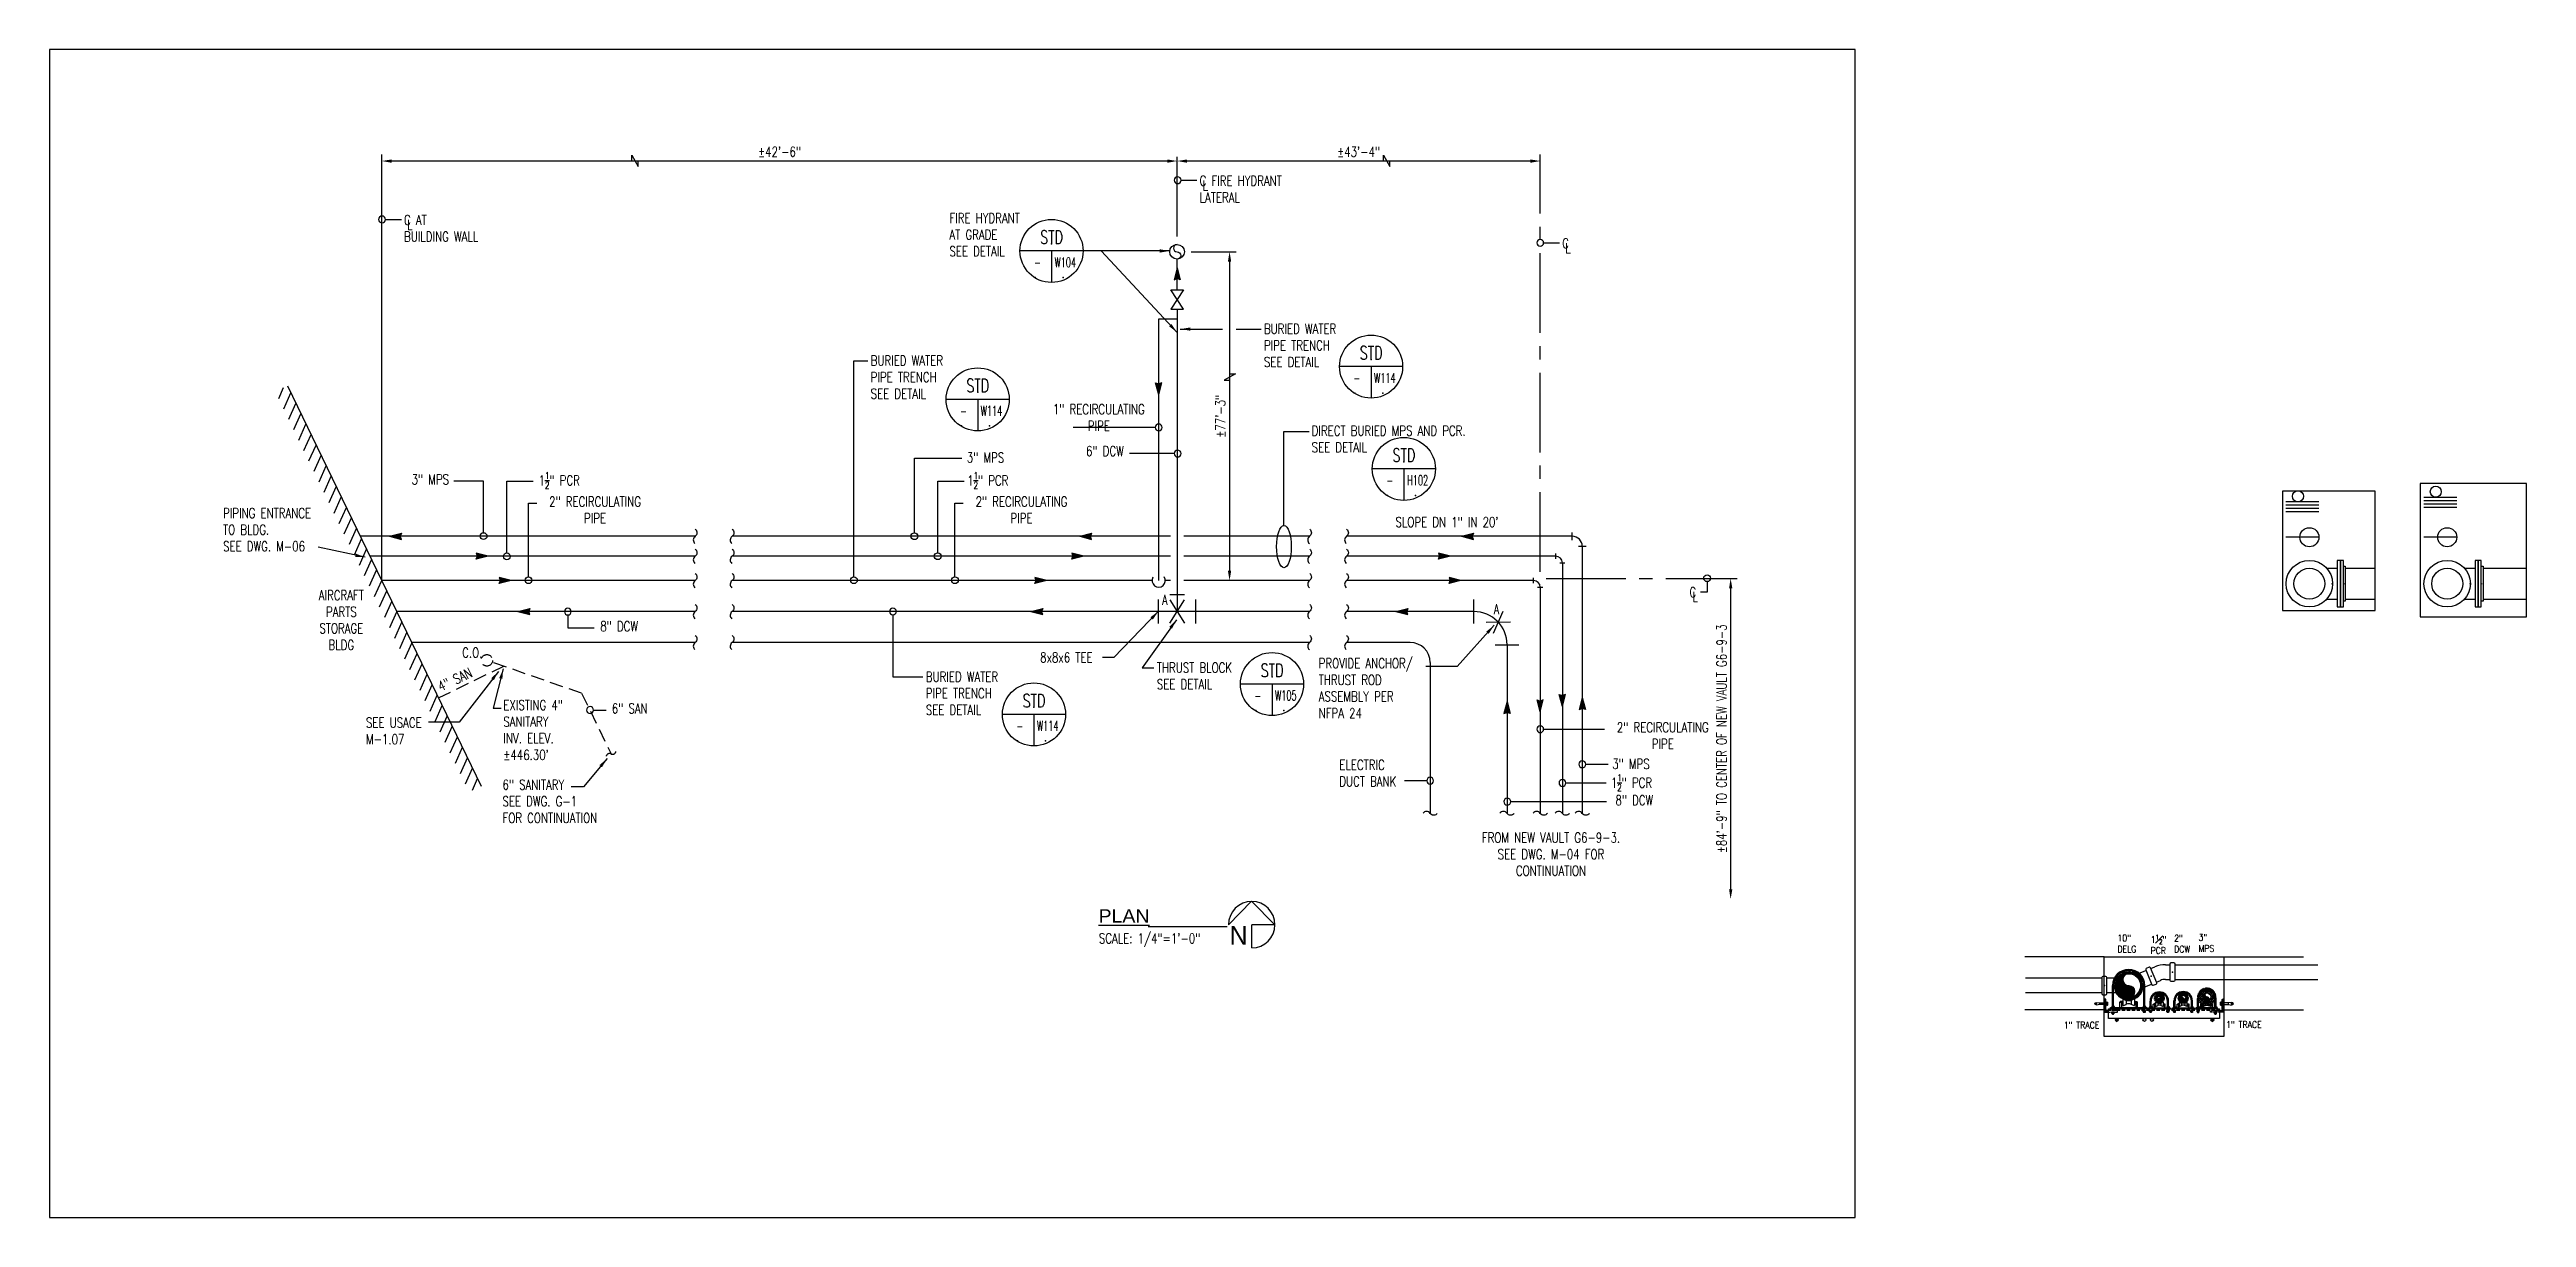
# Model space of a CAD drawing. Header units: inches. Extents: x 0 to 1119, y 0 to 528.
import ezdxf
from ezdxf.enums import TextEntityAlignment as Align

# ---------------------------------------------------------------- set-up
doc = ezdxf.new("R2010")
doc.units = ezdxf.units.IN
doc.header["$LTSCALE"] = 48
doc.header["$MEASUREMENT"] = 0
for name, pattern in [('CENTER2', [1.125, 0.75, -0.125, 0.125, -0.125]), ('COLDW', [0.5625, 0.1875, -0.0625, 0.0625, -0.0625, 0.1875]), ('HIDDEN16', [0.023438, 0.015625, -0.007812]), ('HIDDEN2', [0.1875, 0.125, -0.0625]), ('HIDDEN8', [0.046875, 0.03125, -0.015625])]:
    doc.linetypes.add(name, pattern=pattern)
doc.layers.get('DEFPOINTS').update_dxf_attribs({"color": 8})
for name, color, linetype in [('DCW-VALV', 162, 'Continuous'), ('DUCT BANK', 153, 'Continuous'), ('DUCT BANK-IDEN', 153, 'Continuous'), ('MU-DCW', 170, 'Continuous'), ('MU-DCW-VALV', 171, 'Continuous'), ('MU-DELGE-PIPE', 150, 'Continuous'), ('MU-DELGE-TEXT', 141, 'Continuous'), ('MU-DELGE-VALV', 171, 'Continuous'), ('MU-DIMM', 151, 'Continuous'), ('MU-DIR-BURD', 160, 'HIDDEN2'), ('MU-EXST', 253, 'Continuous'), ('mu-exst-text', 253, 'Continuous'), ('MU-HDDN', 253, 'HIDDEN16'), ('MU-LDR', 254, 'Continuous'), ('MU-LDR_DIM', 254, 'Continuous'), ('MU-NEW-PIPE', 200, 'Continuous'), ('MU-NEW-TEXT', 151, 'Continuous'), ('MU-PCR', 120, 'Continuous'), ('MU-PCR-TEXT', 141, 'Continuous'), ('MU-PCR-VALV', 131, 'Continuous'), ('MU-PIPE', 201, 'Continuous'), ('MU-SPPT-PIPE', 12, 'Continuous'), ('MU-STEM-PIPE', 230, 'Continuous'), ('MU-STEM-VALV', 231, 'Continuous'), ('MU-TEXT-LDER', 254, 'Continuous'), ('MU-UTIL', 10, 'Continuous'), ('NEW-BLDG', 253, 'Continuous'), ('NEW-TEXT', 201, 'Continuous'), ('P-TEXT', 131, 'Continuous'), ('TITLES', 111, 'Continuous')]:
    doc.layers.add(name, color=color, linetype=linetype)
doc.styles.add('AU145S00', font='19', dxfattribs={"height": 12})
doc.styles.add('RomanS', font='romans.shx', dxfattribs={"width": 0.75})
doc.styles.get("Standard").update_dxf_attribs({"font": 'romans.shx', "width": 0.85})
doc.dimstyles.get("Standard").update_dxf_attribs({"dimtxt": 0.09375, "dimasz": 0.09375, "dimexe": 0.0625, "dimexo": 0.0625, "dimgap": 0.03125, "dimtad": 1, "dimdec": 8, "dimzin": 0, "dimdsep": 46, "dimlunit": 4, "dimtxsty": 'RomanS', "dimcen": 0.09, "dimclrd": 254, "dimclre": 254, "dimclrt": 256, "dimadec": 0, "dimazin": 0, "dimtfac": 1, "dimtdec": 8, "dimtofl": 0, "dimtmove": 0, "dimatfit": 3, "dimfxl": 1, "dimtolj": 1, "dimtzin": 0, "dimlwd": -1, "dimlwe": -1, "dimarcsym": 0})

msp = doc.modelspace()

# ---------------------------------------------------------------- texts
at = {"insert": (395.40789476, 196.28915869), "char_height": 4.5, "attachment_point": 1, "style": 'RomanS'}
msp.add_mtext('\\A1;', dxfattribs=at)
at = {"layer": 'DUCT BANK-IDEN', "insert": (582.8757276, 206.87431647), "char_height": 4.5, "width": 44.4454918, "attachment_point": 1, "style": 'RomanS'}
msp.add_mtext('ELECTRIC\\PDUCT BANK', dxfattribs=at)
at = {"layer": 'MU-DELGE-TEXT', "char_height": 4.5, "style": 'RomanS'}
for s, insert, width, attachment_point in [('\\A1;1" RECIRCULATING\\PPIPE', (474.19774268, 367.64202381), 49.873547145, 2), ('6" DCW', (476.95430846, 348.73110476, -5451.6), 49.873547145, 2), ('\\A1;2" RECIRCULATING\\PPIPE', (246.52422869, 325.86592079), 49.873547145, 2), ('\\A1;2" RECIRCULATING\\PPIPE', (439.24974299, 325.86592079), 49.873547145, 2), ('8" DCW', (257.43620665, 269.53904844), 49.873547145, 2), ('BURIED WATER PIPE TRENCH\\PSEE DETAIL', (396.0150339, 246.71838292), 44.4454918, 1), ('6" SAN', (262.17658908, 232.35548578), 49.873547145, 2), ('\\A1;2" RECIRCULATING\\PPIPE', (729.05422625, 223.82246488), 49.873547145, 2), ('8" DCW', (716.18584112, 190.89289111), 49.873547145, 2)]:
    msp.add_mtext(s, dxfattribs=dict(at, insert=insert, width=width, attachment_point=attachment_point))
at = {"layer": 'MU-EXST', "insert": (182.28190052, 245.27202974), "char_height": 4.5, "width": 49.873547145, "attachment_point": 2, "rotation": 25, "style": 'RomanS'}
msp.add_mtext('4" SAN', dxfattribs=at)
at = {"layer": 'mu-exst-text', "char_height": 3, "width": 38.079745106, "attachment_point": 1}
for s, insert in [('10"\\PDELG', (934.53222153, 127.84355031)), ('\\A1;1{\\H0.7x;\\S1#2;}"\\PPCR', (949.54281346, 127.77958708)), ('\\A1;2"\\PDCW', (960.15999313, 127.77958708)), ('3"\\PMPS', (971.17097251, 128.11498105)), ('1" TRACE', (910.28613591, 88.47920194)), ('1" TRACE', (983.6181078, 88.67207708))]:
    msp.add_mtext(s, dxfattribs=dict(at, insert=insert))
at = {"layer": 'MU-NEW-TEXT', "char_height": 4.5, "attachment_point": 1, "style": 'RomanS'}
for s, insert, width in [('C FIRE HYDRANT LATERAL', (519.73998971, 470.91859235), 43.7722963357), ('L', (521.13421811, 468.78199575), 35.0416096127), ('C AT\\PBUILDING WALL', (160.20547896, 453.17940413), 43.7722963357), ('L', (161.59970736, 451.04280753), 35.0416096127), ('FIRE HYDRANT\\PAT GRADE\\PSEE DETAIL', (406.67792292, 454.06035468), 48.644471907), ('C', (683.6056477, 442.62409935), 35.0416096127), ('L', (684.9998761, 440.48750275), 35.0416096127), ('BURIED WATER PIPE TRENCH\\PSEE DETAIL', (548.80735871, 403.98685487), 44.4454918), ('BURIED WATER PIPE TRENCH\\PSEE DETAIL', (371.09021467, 389.63776967), 44.4454918), ('DIRECT BURIED MPS AND PCR.\\PSEE DETAIL', (570.37204825, 357.91885228), 105.2964611549), ('PIPING ENTRANCE\\PTO BLDG.\\PSEE DWG. M-06', (78.42448222, 320.6725411), 44.4454918), ('SLOPE DN 1" IN 20\'', (608.27080905, 316.60868882), 55.1442861221), ('C', (741.08543943, 284.93299588), 35.0416096127), ('L', (742.47966783, 282.79639927), 35.0416096127), ('C.O.', (186.48236, 257.62420409), 58.9078206352), ('8x8x6 TEE', (447.662474, 255.42726282), 44.4454918), ('THRUST BLOCK\\PSEE DETAIL', (500.41780432, 250.84130615), 44.4454918), ('SEE USACE\\PM-1.07', (143.0061024, 225.95809073), 58.9078206352), ('EXISTING 4"\\PSANITARY\\PINV. ELEV.\\P%%P446.30\'', (205.09885291, 233.89416501), 58.9078206352), ('6" SANITARY\\PSEE DWG. G-1\\PFOR CONTINUATION', (204.70082568, 197.89257086), 58.9078206352)]:
    msp.add_mtext(s, dxfattribs=dict(at, insert=insert, width=width))
at = {"layer": 'MU-PCR-TEXT', "style": 'RomanS', "width": 0.7}
for p in [(502.76125045, 276.99749879), (652.72138272, 272.68884806)]:
    msp.add_text('A', height=4.5, dxfattribs=at).set_placement(p)
at = {"layer": 'MU-PCR-TEXT', "char_height": 4.5, "width": 36.3733839417, "attachment_point": 2, "style": 'RomanS'}
for s, insert in [('\\A1;3" MPS', (172.09052645, 335.92216653)), ('\\A1;1{\\H0.7x;\\S1/2;}" PCR', (230.33565793, 337.00422133)), ('\\A1;3" MPS', (422.97983637, 345.81106003)), ('\\A1;1{\\H0.7x;\\S1/2;}" PCR', (424.01263298, 336.96036241)), ('\\A1;3" MPS', (714.66393664, 207.30089343)), ('\\A1;1{\\H0.7x;\\S1/2;}" PCR', (714.90071742, 200.33139789))]:
    msp.add_mtext(s, dxfattribs=dict(at, insert=insert))
at = {"layer": 'NEW-BLDG', "insert": (131.87096921, 283.56912815), "char_height": 4.5, "width": 36.3733839417, "attachment_point": 2, "style": 'RomanS'}
msp.add_mtext('AIRCRAFT\\PPARTS\\PSTORAGE\\PBLDG', dxfattribs=at)
at = {"layer": 'NEW-TEXT', "insert": (678.52934357, 173.97385532), "char_height": 4.5, "width": 74.0569475329, "attachment_point": 2, "style": 'RomanS'}
msp.add_mtext('FROM NEW VAULT G6-9-3.\\PSEE DWG. M-04 FOR CONTINUATION', dxfattribs=at)
at = {"layer": 'P-TEXT', "insert": (573.55974772, 252.77421349), "char_height": 4.5, "width": 64.4770414342, "attachment_point": 1, "style": 'RomanS'}
msp.add_mtext('PROVIDE ANCHOR/\\PTHRUST ROD \\PASSEMBLY PER \\PNFPA 24', dxfattribs=at)
at = {"layer": 'TITLES', "style": 'RomanS', "width": 0.75}
msp.add_text('SCALE: 1/4"=1\'-0"', height=4.5, dxfattribs=at).set_placement((474.21136873, 123.92273267))
at = {"layer": 'TITLES', "style": 'AU145S00'}
msp.add_text('N', height=8.4, dxfattribs=at).set_placement((533.28110866, 123.39034074))
at = {"layer": 'TITLES', "insert": (474.07556514, 139.34084937), "char_height": 6, "width": 92.1780948642, "attachment_point": 1, "style": 'RomanS'}
msp.add_mtext('{\\fArial|b0|i0|c0|p34;\\W1.05;\\LPLAN    }', dxfattribs=at)

# ---------------------------------------------------------------- blocks, each defined once
blk = doc.blocks.new('DTLBUBB')
at = {"linetype": 'Continuous'}
for p, q in [((0.297, 0), (-0.297, 0)), ((0, 0), (0, -0.297))]:
    blk.add_line(p, q, dxfattribs=at)
blk.add_circle((0, 0), 0.297, dxfattribs=at)
at = {"color": 250}
for p in [(0, 0.067), (-0.154, -0.25), (0.11, -0.25)]:
    blk.add_point(p, dxfattribs=at)
at = {"style": 'RomanS'}
for tag, height, width, p in [('DTL#', 0.125, 0.7, (0, 0.067)), ('WHERE_CUT', 0.0938, 0.6, (-0.103, -0.169)), ('WHERE_DRAWN', 0.0938, 0.6, (0.117, -0.169))]:
    blk.add_attdef(tag, text='', height=height, dxfattribs=dict(at, width=width)).set_placement(p, align=Align.CENTER)
blk = doc.blocks.new('FLOWAR')
for p, q in [((0, 0), (5.4, 1.4, 35.8)), ((0, 0), (5.4, -1.4, 35.8)), ((5.4, 1.4, 35.8), (4.9, 0, 35.8)), ((5.4, -1.4, 35.8), (4.9, 0, 35.8))]:
    blk.add_line(p, q)
for points in [[(0, 0), (5.4, 1.4), (4.9, 0), (5.4, 1.4)], [(0, 0), (5.4, -1.4), (4.9, 0), (5.4, -1.4)]]:
    blk.add_solid(points)
blk = doc.blocks.new('4_6 pipe roll')
for p, q in [((-2.7, 2.2), (-2.2, 2.2)), ((-2.7, 0.5), (-2.7, 2.2)), ((-1.9, 2.3), (-2.5, 2.3)), ((-2.5, 2.2), (-2.5, 2.3)), ((-2.2, 2.2), (-2.2, 0.5)), ((-1.9, 1.8), (-2.2, 1.8)), ((-1.9, 2.4), (-1.9, 1.7)), ((-1.7, 2.5), (-1.8, 2.5)), ((-1.7, 1.6), (-1.8, 1.6)), ((-1.7, 2.9), (-1.7, 1.2)), ((-1.6, 3), (-0.7, 2.7)), ((-1.6, 1.1), (-0.7, 1.5)), ((-0.7, 2.6), (-0.7, 1.5)), ((1.6, 3), (0.7, 2.7)), ((0.7, 2.6), (0.7, 1.5)), ((1.6, 1.1), (0.7, 1.5)), ((1.7, 2.9), (1.7, 1.2)), ((1.7, 2.5), (1.8, 2.5)), ((1.7, 1.6), (1.8, 1.6)), ((1.9, 2.4), (1.9, 1.7)), ((1.9, 2.3), (2.5, 2.3)), ((1.9, 1.8), (2.2, 1.8)), ((2.2, 2.2), (2.2, 0.5)), ((2.7, 2.2), (2.2, 2.2)), ((2.5, 2.2), (2.5, 2.3)), ((2.7, 0.5), (2.7, 2.2))]:
    blk.add_line(p, q)
at = {"flags": 128}
blk.add_lwpolyline([(-4.9, 0.5), (-4.9, 0), (4.9, 0), (4.9, 0.5)], close=True, dxfattribs=at)
for centre, radius, start, end in [((-1.8, 2.4), 0.0411, 90, 180), ((-1.8, 1.7), 0.0411, 180, 270), ((-1.6, 2.9), 0.123, 75.2456, 180), ((-1.6, 1.2), 0.123, 180, 284.7544), ((-0.8, 2.6), 0.0411, 0, 65.3795), ((-0.8, 1.5), 0.0411, 294.6205, 360), ((0.8, 2.6), 0.0411, 114.6205, 180), ((0.8, 1.5), 0.0411, 180, 245.3795), ((1.6, 2.9), 0.123, 0, 104.7544), ((1.6, 1.2), 0.123, 255.2456, 0), ((1.8, 2.4), 0.0411, 0, 90), ((1.8, 1.7), 0.0411, 270, 0)]:
    blk.add_arc(centre, radius, start, end)
blk.add_ellipse((0, 2.7), major_axis=(-0.725, 0), ratio=0.213035, start_param=0, end_param=3.141593)
at = {"extrusion": (0, 0, -1)}
blk.add_ellipse((0, 1.5), major_axis=(-0.725, 0), ratio=0.213035, start_param=0, end_param=3.141593, dxfattribs=at)
at = {"color": 8}
for p in [(-3.9, 0.2), (3.9, 0.2)]:
    blk.add_point(p, dxfattribs=at)
blk = doc.blocks.new('a_nut')
for p, q in [((0, 0.9), (0, -0.9)), ((0.8, 0.9), (0, 0.9)), ((0.8, 0.4), (0, 0.4)), ((0.9, -0.8), (0.9, 0.8)), ((0.8, -0.4), (0, -0.4)), ((0.8, -0.9), (0, -0.9))]:
    blk.add_line(p, q)
for centre, start, end in [((0.8, 0.8), 0, 90), ((0.8, 0.5), 270, 0), ((0.8, 0.3), 0, 90), ((0.8, -0.3), 270, 0), ((0.8, -0.5), 0, 90), ((0.8, -0.8), 270, 0)]:
    blk.add_arc(centre, 0.0938, start, end)
blk = doc.blocks.new('a_wash')
blk.add_lwpolyline([(-0.177, -1), (0, -1), (0, 1), (-0.177, 1)], close=True)
blk = doc.blocks.new('a_head')
for p, q in [((-0.7, 0.8), (-0.7, -0.8)), ((-0.6, 0.9), (0, 0.9)), ((-0.6, 0.4), (0, 0.4)), ((0, 0.9), (0, -0.9)), ((-0.6, -0.4), (0, -0.4)), ((0, -0.9), (-0.6, -0.9))]:
    blk.add_line(p, q)
for centre, start, end in [((-0.6, 0.8), 90, 180), ((-0.6, 0.5), 180, 270), ((-0.6, 0.3), 90, 180), ((-0.6, -0.3), 180, 270), ((-0.6, -0.5), 90, 180), ((-0.6, -0.8), 180, 270)]:
    blk.add_arc(centre, 0.0938, start, end)
blk = doc.blocks.new('l4x4x1-2hddn')
h = blk.add_hatch()
h.set_pattern_fill('STEEL', color=253, scale=4, style=0)
h.set_pattern_definition([(45, (-63.09926, -231.9893), (-0.3535534, 0.3535534), []), (45, (-63.09926, -231.7393), (-0.3535534, 0.3535534), [])])
edge = h.paths.add_edge_path()
edge.add_line((1.25, 0), (1.25, 0.5))
edge.add_line((1.25, 0.5), (0.88, 0.5))
edge.add_arc((0.88, 0.88), 0.375, 180, 270, ccw=False)
edge.add_line((0.5, 0.88), (0.5, 3.75))
edge.add_arc((0.25, 3.75), 0.25, 0, 90)
edge.add_line((0.25, 4), (0, 4))
edge.add_line((0, 4), (0, 0))
edge.add_line((0, 0), (1.25, 0))
at = {"color": 11}
blk.add_lwpolyline([(1.25, 0.5), (0.88, 0.5, -0.414214), (0.5, 0.88), (0.5, 3.75, 0.414214), (0.25, 4), (0, 4), (0, 0), (1.25, 0)], format="xyb", dxfattribs=at)
at = {"color": 14, "linetype": 'HIDDEN8', "ltscale": 0.25}
blk.add_lwpolyline([(1.37, 0), (4, 0), (4, 0.25, 0.414214), (3.75, 0.5), (1.37, 0.5)], format="xyb", dxfattribs=at)
blk = doc.blocks.new('6VICPLG')
for p, q in [((-4.13, 1.875), (-4.13, 0.5)), ((3.63, 2.375), (-3.63, 2.375)), ((-3.63, 0), (3.63, 0)), ((4.13, 0.5), (4.13, 1.875))]:
    blk.add_line(p, q)
for centre, start, end in [((-3.63, 1.875), 90, 180), ((-3.63, 0.5), 180, 270), ((3.63, 1.875), 0, 90), ((3.63, 0.5), 270, 0)]:
    blk.add_arc(centre, 0.5, start, end)
at = {"color": 250}
blk.add_point((0, 1.1875), dxfattribs=at)
blk.add_point((0, 1.1875), dxfattribs=at)
blk = doc.blocks.new('10x6tee')
for p, q in [((-8.5, -5.375), (-8.5, 5.375)), ((-3.3125, 7.625), (3.3125, 7.625)), ((8.5, -5.375), (8.5, 5.375))]:
    blk.add_line(p, q)
at = {"color": 252}
for p in [(0, 7.625), (0, 0), (0, 0), (8.5, 0), (8.5, 0), (-8.5, 0), (-8.5, 0)]:
    blk.add_point(p, dxfattribs=at)
blk = doc.blocks.new('*D19')
at = {"layer": 'DEFPOINTS', "color": 0}
for p in [(512.9, 436.6, -5451.6), (533.3, 287.9), (533.6, 287.9)]:
    blk.add_point(p, dxfattribs=at)
at = {"layer": 'MU-DIMM', "color": 254}
for p, q in [((515.9, 436.6), (536.3, 436.6)), ((530.6, 287.9), (530.3, 287.9))]:
    blk.add_line(p, q, dxfattribs=at)
at = {"layer": 'MU-DIMM', "color": 254, "linetype": 'Continuous'}
blk.add_line((533.3, 432.1), (533.3, 292.4), dxfattribs=at)
at = {"layer": 'MU-DIMM', "color": 254}
for points in [[(532.5, 432.1), (534, 432.1), (533.3, 436.6)], [(532.5, 292.4), (534, 292.4), (533.3, 287.9)]]:
    blk.add_solid(points, dxfattribs=at)
at = {"layer": 'MU-DIMM', "insert": (529.1, 362.2), "char_height": 4.5, "attachment_point": 5, "rotation": 90, "style": 'RomanS'}
blk.add_mtext('\\A1;%%P77\'-3"', dxfattribs=at)
blk = doc.blocks.new('*D20')
at = {"layer": 'DEFPOINTS', "color": 0}
for p in [(509.6, 477.6), (509.6, 440.5, -5451.6), (673.7, 288.9)]:
    blk.add_point(p, dxfattribs=at)
at = {"layer": 'MU-DIMM', "color": 254, "linetype": 'CENTER2'}
for p, q in [((509.6, 443.5), (509.6, 480.6)), ((673.7, 291.9), (673.7, 480.6))]:
    blk.add_line(p, q, dxfattribs=at)
at = {"layer": 'MU-DIMM', "color": 254, "linetype": 'Continuous'}
blk.add_line((669.2, 477.6), (514.1, 477.6), dxfattribs=at)
at = {"layer": 'MU-DIMM', "color": 254}
for points in [[(514.1, 478.3), (514.1, 476.8), (509.6, 477.6)], [(669.2, 478.3), (669.2, 476.8), (673.7, 477.6)]]:
    blk.add_solid(points, dxfattribs=at)
at = {"layer": 'MU-DIMM', "insert": (591.6, 481.8), "char_height": 4.5, "attachment_point": 5, "style": 'RomanS'}
blk.add_mtext('\\A1;%%P43\'-4"', dxfattribs=at)
blk = doc.blocks.new('*D21')
at = {"layer": 'DEFPOINTS', "color": 0}
for p in [(150.1, 477.6), (509.6, 477.6), (150.1, 284.9)]:
    blk.add_point(p, dxfattribs=at)
at = {"layer": 'MU-DIMM', "color": 254}
for p, q in [((150.1, 287.9), (150.1, 480.6)), ((505.1, 477.6), (154.6, 477.6))]:
    blk.add_line(p, q, dxfattribs=at)
for points in [[(154.6, 478.3), (154.6, 476.8), (150.1, 477.6)], [(505.1, 478.3), (505.1, 476.8), (509.6, 477.6)]]:
    blk.add_solid(points, dxfattribs=at)
at = {"layer": 'MU-DIMM', "insert": (329.9, 481.8), "char_height": 4.5, "attachment_point": 5, "style": 'RomanS'}
blk.add_mtext('\\A1;%%P42\'-6"', dxfattribs=at)
blk = doc.blocks.new('*D22')
at = {"layer": 'DEFPOINTS', "color": 0}
for p in [(673.4, 288.9), (759.7, 143.9), (759.7, 143.9)]:
    blk.add_point(p, dxfattribs=at)
at = {"layer": 'MU-DIMM', "color": 254, "linetype": 'CENTER2'}
blk.add_line((676.4, 288.9), (762.7, 288.9), dxfattribs=at)
at = {"layer": 'MU-DIMM', "color": 254}
blk.add_line((759.7, 284.4), (759.7, 148.4), dxfattribs=at)
for points in [[(759, 284.4), (760.5, 284.4), (759.7, 288.9)], [(759, 148.4), (760.5, 148.4), (759.7, 143.9)]]:
    blk.add_solid(points, dxfattribs=at)
at = {"layer": 'MU-DIMM', "insert": (755.6, 216.4), "char_height": 4.5, "attachment_point": 5, "rotation": 90, "style": 'RomanS'}
blk.add_mtext('\\A1;%%P84\'-9" TO CENTER OF NEW VAULT G6-9-3', dxfattribs=at)
blk = doc.blocks.new('14soflg')
for points in [[(0, -7.875), (0.875, -7.875), (0.875, 7.875), (0, 7.875)], [(0.875, 10.5), (2.25, 10.5), (2.25, -10.5), (0.875, -10.5)]]:
    blk.add_lwpolyline(points, close=True)
for p in [(0, 0), (2.25, 0)]:
    blk.add_point(p)
at = {"color": 252}
for p in [(0.875, 0), (5.875, 0)]:
    blk.add_point(p, dxfattribs=at)

# ---------------------------------------------------------------- dimensions: what is measured, and where the dimension line sits
at = {"layer": 'MU-DIMM'}
for base, p1, p2, text, picture, middle in [((150.10583587, 477.58583527), (509.601477, 477.58583527), (150.10583587, 284.93209052), '%%P42\'-6"', '*D21', (329.85365643, 481.7644067)), ((509.601477, 477.58583527), (673.65941658, 288.93209052), (509.601477, 440.48578039, -5451.6), '%%P43\'-4"', '*D20', (591.63044679, 481.7644067))]:
    dim = msp.add_linear_dim(base=base, p1=p1, p2=p2, text=text, dimstyle='Standard', override={"dimscale": 48}, dxfattribs=at)
    dim.commit()
    dim.dimension.update_dxf_attribs({"geometry": picture, "text_midpoint": middle})
for base, p1, p2, text, override, picture, middle in [((533.2679415, 287.93209052), (512.86226812, 436.55921832, -5451.6), (533.57361188, 287.93209052), '%%P77\'-3"', {"dimscale": 48}, '*D19', (529.08937007, 362.24565442)), ((759.74571954, 143.885535), (673.37946971, 288.93209052), (759.74571954, 143.885535), '%%P84\'-9" TO CENTER OF NEW VAULT G6-9-3', {"dimscale": 48, "dimse2": 1}, '*D22', (755.56714811, 216.40881276))]:
    dim = msp.add_linear_dim(base=base, p1=p1, p2=p2, angle=90, text=text, dimstyle='Standard', override=override, dxfattribs=at)
    dim.commit()
    dim.dimension.update_dxf_attribs({"geometry": picture, "text_midpoint": middle})

# ---------------------------------------------------------------- hatches: boundary and pattern name
at = {"layer": 'MU-NEW-PIPE'}
h = msp.add_hatch(dxfattribs=at)
h.set_pattern_fill('ANSI37', color=253, scale=4, style=0)
h.set_pattern_definition([(135, (-2409.75, 110.70146), (0.35355339, 0.35355339), []), (45, (-2409.75, 110.70146), (0.35355339, -0.35355339), [])])
edge = h.paths.add_edge_path()
edge.add_arc((953.43324843, 99.11802443), 2.2, 180, 540, ccw=False)
edge = h.paths.add_edge_path(flags=16)
edge.add_arc((953.43324843, 99.11802443), 0.95, 180, 540, ccw=False)
h = msp.add_hatch(dxfattribs=at)
h.set_pattern_fill('ANSI37', color=253, scale=6, style=0)
h.set_pattern_definition([(45, (4337.1264, 98.9739), (-0.53033009, 0.53033009), []), (135, (4337.1264, 98.9739), (-0.53033009, -0.53033009), [])])
edge = h.paths.add_edge_path(flags=16)
edge.add_arc((974.90181512, 99.78174375), 1.75, 0, 360)
edge = h.paths.add_edge_path()
edge.add_arc((974.90181512, 99.78174375), 4, 0, 360)
h = msp.add_hatch(dxfattribs=at)
h.set_pattern_fill('_USER', color=252, scale=0.145833, angle=45, style=0, pattern_type=0)
h.set_pattern_definition([(45, (4337.12638, 98.97388), (-0.103119739, 0.103119739), [])])
edge = h.paths.add_edge_path()
edge.add_arc((974.90181512, 99.78174375), 1.75, 90, 270)
edge.add_arc((974.90181512, 98.90674375), 0.875, 270, 450)
edge.add_arc((974.90181512, 100.65674375), 0.875, 90, 270, ccw=False)
h = msp.add_hatch(dxfattribs=at)
h.set_pattern_fill('_USER', color=251, scale=0.054792, angle=45, style=0, pattern_type=0)
h.set_pattern_definition([(135, (1471.03799, -361.353003), (0.038743559, 0.038743559), [])])
edge = h.paths.add_edge_path()
edge.add_arc((934.22321129, 89.30933723), 0.6575, 270, 450, ccw=False)
edge.add_arc((934.22321129, 88.98058723), 0.32875, 90, 270, ccw=False)
edge.add_arc((934.22321129, 89.63808723), 0.32875, 270, 450)
h = msp.add_hatch(dxfattribs=at)
h.set_pattern_fill('_USER', color=252, scale=0.079167, angle=45, style=0, pattern_type=0)
h.set_pattern_definition([(135, (-2409.59909, 108.62338), (0.0559792868, 0.0559792868), [])])
edge = h.paths.add_edge_path()
edge.add_arc((953.43324843, 99.11802443), 0.95, 270, 450, ccw=False)
edge.add_arc((953.43324843, 98.64302443), 0.475, 90, 270, ccw=False)
edge.add_arc((953.43324843, 99.59302443), 0.475, 270.0000000001, 449.9999999999)
h = msp.add_hatch(dxfattribs=at)
h.set_pattern_fill('_USER', color=251, scale=0.054792, angle=45, style=0, pattern_type=0)
h.set_pattern_definition([(135, (1514.267706, -361.353003), (0.038743559, 0.038743559), [])])
edge = h.paths.add_edge_path()
edge.add_arc((977.45292977, 89.30933723), 0.6575, 270, 450, ccw=False)
edge.add_arc((977.45292977, 88.98058723), 0.32875, 90, 270, ccw=False)
edge.add_arc((977.45292977, 89.63808723), 0.32875, 270, 450)
at = {"layer": 'MU-PIPE'}
h = msp.add_hatch(dxfattribs=at)
h.set_pattern_fill('ANSI37', color=253, scale=4, style=0)
h.set_pattern_definition([(45, (-477.0577, -536.1484), (-0.35355339, 0.35355339), []), (135, (-477.0577, -536.1484), (-0.35355339, -0.35355339), [])])
edge = h.paths.add_edge_path(flags=16)
edge.add_arc((939.6065861, 104.83445776), 5.375, 0, 360)
edge = h.paths.add_edge_path()
edge.add_arc((939.6065861, 104.83445776), 6.375, 0, 360)
h = msp.add_hatch(dxfattribs=at)
h.set_pattern_fill('_USER', color=252, scale=0.447917, angle=45, style=0, pattern_type=0)
h.set_pattern_definition([(45, (-477.0577, -536.1484), (-0.31672491, 0.31672491), [])])
edge = h.paths.add_edge_path()
edge.add_arc((939.6065861, 104.83445776), 5.375, 90, 270)
edge.add_arc((939.6065861, 102.14695776), 2.6875, 270, 450)
edge.add_arc((939.6065861, 107.52195776), 2.6875, 90, 270, ccw=False)
h = msp.add_hatch(dxfattribs=at)
h.set_pattern_fill('ANSI37', color=253, scale=4, style=0)
h.set_pattern_definition([(45, (441.65706, -358.33964), (-0.3535534, 0.3535534), []), (135, (441.65706, -358.33964), (-0.3535534, -0.3535534), [])])
edge = h.paths.add_edge_path()
edge.add_arc((964.23518235, 99.24174887), 2.1875, 0, 360)
edge = h.paths.add_edge_path(flags=16)
edge.add_arc((964.23518235, 99.24174887), 1.1875, 0, 360)
h = msp.add_hatch(dxfattribs=at)
h.set_pattern_fill('_USER', color=252, scale=0.098958, angle=45, style=0, pattern_type=0)
h.set_pattern_definition([(45, (441.65706, -358.33964), (-0.069974109, 0.069974109), [])])
edge = h.paths.add_edge_path()
edge.add_arc((964.23518235, 99.24174887), 1.1875, 90, 270)
edge.add_arc((964.23518235, 98.64799887), 0.59375, 270, 450)
edge.add_arc((964.23518235, 99.83549887), 0.59375, 90, 270, ccw=False)
at = {"layer": 'NEW-BLDG'}
h = msp.add_hatch(dxfattribs=at)
h.set_pattern_fill('ANSI31', color=256, scale=32, angle=21, style=0)
h.paths.add_polyline_path([(189.66519829, 192.44448861), (195.06567103, 195.05885166), (107.47400072, 375.99639492), (102.07352797, 373.38203187)])

# ---------------------------------------------------------------- linework, layer by layer
at = {"color": 254}
for p, q in [((932.2940861, 95.49233448), (932.2940861, 104.83445776)), ((932.7940861, 95.49233448), (932.7940861, 104.83445776)), ((946.4190861, 95.49233448), (946.4190861, 104.83445776)), ((946.9190861, 95.49233448), (946.9190861, 104.83445776))]:
    msp.add_line(p, q, dxfattribs=at)
for p, q in [((924.46034795, 96.2225207), (924.46034795, 96.9725207)), ((933.1037551, 95.00089468), (931.98046412, 95.00089468)), ((931.98046412, 95.00089468), (931.98046412, 94.86834634)), ((931.98046412, 94.86834634), (933.1037551, 94.86834634)), ((932.05571034, 95.43968022), (932.05571034, 95.00089468)), ((932.05571034, 95.00089468), (933.02850887, 95.00089468)), ((932.97585461, 95.49233448), (932.10836461, 95.49233448)), ((932.26128686, 95.49233448), (932.82293235, 95.49233448)), ((932.29890998, 95.43968022), (932.29890998, 95.00089468)), ((932.78530924, 95.43968022), (932.78530924, 95.00089468)), ((933.02850887, 95.43968022), (933.02850887, 95.00089468)), ((933.1037551, 94.86834634), (933.1037551, 95.00089468)), ((946.10203533, 94.87693892), (946.10203533, 95.00948726)), ((946.10203533, 95.00089468), (947.22532631, 95.00089468)), ((947.22532631, 94.87693892), (946.10203533, 94.87693892)), ((946.17728156, 95.43968022), (946.17728156, 95.00089468)), ((947.15008008, 95.00089468), (946.17728156, 95.00089468)), ((946.22993582, 95.49233448), (947.09742582, 95.49233448)), ((946.94450357, 95.49233448), (946.38285808, 95.49233448)), ((946.42048119, 95.43968022), (946.42048119, 95.00089468)), ((946.90688045, 95.43968022), (946.90688045, 95.00089468)), ((947.15008008, 95.43968022), (947.15008008, 95.00089468)), ((947.22532631, 95.00948726), (947.22532631, 94.87693892)), ((948.9388393, 94.89544046), (950.06213028, 94.89544046)), ((948.9388393, 94.76289212), (948.9388393, 94.89544046)), ((950.06213028, 94.76289212), (948.9388393, 94.76289212)), ((949.01408552, 95.334226), (949.01408552, 94.89544046)), ((949.98688405, 94.89544046), (949.01408552, 94.89544046)), ((949.06673979, 95.38688027), (949.93422979, 95.38688027)), ((949.78130753, 95.38688027), (949.21966204, 95.38688027)), ((949.25078551, 95.38688027), (949.25078551, 97.79296875)), ((949.25728516, 95.334226), (949.25728516, 94.89544046)), ((949.74368442, 95.334226), (949.74368442, 94.89544046)), ((949.75018407, 95.38688027), (949.75018407, 97.79296875)), ((949.98688405, 95.334226), (949.98688405, 94.89544046)), ((950.06213028, 94.89544046), (950.06213028, 94.76289212)), ((957.92765757, 94.89544046), (956.80436659, 94.89544046)), ((956.80436659, 94.89544046), (956.80436659, 94.76289212)), ((956.80436659, 94.76289212), (957.92765757, 94.76289212)), ((957.1163128, 95.38688027), (957.1163128, 97.79296875)), ((957.61571136, 95.38688027), (957.61571136, 97.79296875)), ((957.92765757, 94.76289212), (957.92765757, 94.89544046)), ((959.74077322, 94.89544046), (960.8640642, 94.89544046)), ((959.74077322, 94.76289212), (959.74077322, 94.89544046)), ((960.8640642, 94.76289212), (959.74077322, 94.76289212)), ((959.81601944, 95.334226), (959.81601944, 94.89544046)), ((960.78881797, 94.89544046), (959.81601944, 94.89544046)), ((959.86867371, 95.38688027), (960.73616371, 95.38688027)), ((960.58324145, 95.38688027), (960.02159596, 95.38688027)), ((960.05271943, 95.38688027), (960.05271943, 97.95123468)), ((960.05921908, 95.334226), (960.05921908, 94.89544046)), ((960.54561834, 95.334226), (960.54561834, 94.89544046)), ((960.55211799, 95.38688027), (960.55211799, 97.95123468)), ((960.78881797, 95.334226), (960.78881797, 94.89544046)), ((960.8640642, 94.89544046), (960.8640642, 94.76289212)), ((968.72959149, 94.89544046), (967.60630051, 94.89544046)), ((967.60630051, 94.89544046), (967.60630051, 94.76289212)), ((967.60630051, 94.76289212), (968.72959149, 94.76289212)), ((967.91824672, 95.38688027), (967.91824672, 97.95123468)), ((968.41764528, 95.38688027), (968.41764528, 97.95123468)), ((968.72959149, 94.76289212), (968.72959149, 94.89544046)), ((970.40799492, 94.89544046), (971.53128591, 94.89544046)), ((970.40799492, 94.76289212), (970.40799492, 94.89544046)), ((971.53128591, 94.76289212), (970.40799492, 94.76289212)), ((970.71994114, 95.38688027), (970.71994114, 99.00196559)), ((971.2193397, 95.38688027), (971.2193397, 99.00196559)), ((971.53128591, 94.89544046), (971.53128591, 94.76289212)), ((979.3968132, 94.89544046), (978.27352221, 94.89544046)), ((978.27352221, 94.89544046), (978.27352221, 94.76289212)), ((978.27352221, 94.76289212), (979.3968132, 94.76289212)), ((978.34876844, 95.334226), (978.34876844, 94.89544046)), ((978.34876844, 94.89544046), (979.32156697, 94.89544046)), ((979.2689127, 95.38688027), (978.40142271, 95.38688027)), ((978.55434496, 95.38688027), (979.11599045, 95.38688027)), ((978.58546843, 95.38688027), (978.58546843, 99.00196559)), ((978.59196807, 95.334226), (978.59196807, 94.89544046)), ((979.07836734, 95.334226), (979.07836734, 94.89544046)), ((979.08486698, 95.38688027), (979.08486698, 99.00196559)), ((979.32156697, 95.334226), (979.32156697, 94.89544046)), ((979.3968132, 94.76289212), (979.3968132, 94.89544046)), ((986.71034795, 96.2225207), (986.71034795, 96.9725207))]:
    msp.add_line(p, q)
at = {"color": 12, "linetype": 'HIDDEN8'}
msp.add_line((980.71034795, 93.50683723), (930.46034795, 93.50683723), dxfattribs=at)
for points in [[(925.02284795, 96.2225207), (924.46034795, 96.2225207), (924.27284795, 96.5975207), (924.46034795, 96.9725207), (925.02284795, 96.9725207)], [(926.52284795, 96.2225207), (925.04563632, 95.96204844), (925.04563632, 97.23299297), (926.52284795, 96.9725207)], [(984.64784795, 96.2225207), (986.12505958, 95.96204844), (986.12505958, 97.23299297), (984.64784795, 96.9725207)], [(986.14784795, 96.2225207), (986.71034795, 96.2225207), (986.89784795, 96.5975207), (986.71034795, 96.9725207), (986.14784795, 96.9725207)]]:
    msp.add_lwpolyline(points)
for points in [[(928.58534795, 96.2225207), (926.52284795, 96.2225207), (926.52284795, 96.9725207), (928.58534795, 96.9725207)], [(982.58534795, 96.2225207), (984.64784795, 96.2225207), (984.64784795, 96.9725207), (982.58534795, 96.9725207)]]:
    msp.add_lwpolyline(points, close=True)
at = {"color": 11}
msp.add_lwpolyline([(980.71034795, 89.96683723), (930.46034795, 89.96683723), (930.46034795, 94.29583723), (980.71034795, 94.29583723)], close=True, dxfattribs=at)
for centre, radius, start, end in [((953.43324843, 97.79296875), 4.18246292, 0, 180), ((953.43324843, 97.79296875), 3.68306437, 0, 180), ((964.23518235, 97.95123468), 4.18246292, 0, 180), ((964.23518235, 97.95123468), 3.68306437, 0, 180), ((974.90240406, 99.00196559), 4.18246292, 0, 180), ((974.90240406, 99.00196559), 3.68306437, 0, 180), ((932.10836461, 95.43968022), 0.05265426, 90, 180), ((932.24625571, 95.43968022), 0.05265426, 0, 90), ((932.35156424, 95.43968022), 0.05265426, 90, 180), ((932.73265497, 95.43968022), 0.05265426, 0, 90), ((932.8379635, 95.43968022), 0.05265426, 90, 180), ((932.97585461, 95.43968022), 0.05265426, 0, 90), ((946.22993582, 95.43968022), 0.05265426, 90, 180), ((946.36782692, 95.43968022), 0.05265426, 0, 90), ((946.47313545, 95.43968022), 0.05265426, 90, 180), ((946.85422619, 95.43968022), 0.05265426, 0, 90), ((946.95953472, 95.43968022), 0.05265426, 90, 180), ((947.09742582, 95.43968022), 0.05265426, 0, 90), ((949.06673979, 95.334226), 0.05265426, 90, 180), ((949.20463089, 95.334226), 0.05265426, 0, 90), ((949.30993942, 95.334226), 0.05265426, 90, 180), ((949.69103015, 95.334226), 0.05265426, 0, 90), ((949.79633868, 95.334226), 0.05265426, 90, 180), ((949.93422979, 95.334226), 0.05265426, 0, 90), ((959.86867371, 95.334226), 0.05265426, 90, 180), ((960.00656481, 95.334226), 0.05265426, 0, 90), ((960.11187334, 95.334226), 0.05265426, 90, 180), ((960.49296407, 95.334226), 0.05265426, 0, 90), ((960.5982726, 95.334226), 0.05265426, 90, 180), ((960.73616371, 95.334226), 0.05265426, 0, 90), ((978.40142271, 95.334226), 0.05265426, 90, 180), ((978.53931381, 95.334226), 0.05265426, 0, 90), ((978.64462234, 95.334226), 0.05265426, 90, 180), ((979.02571307, 95.334226), 0.05265426, 0, 90), ((979.1310216, 95.334226), 0.05265426, 90, 180), ((979.2689127, 95.334226), 0.05265426, 0, 90)]:
    msp.add_arc(centre, radius, start, end)
at = {"layer": 'DCW-VALV'}
for p, q in [((643.65941658, 268.55709052), (643.65941658, 279.30709052)), ((653.28441658, 258.93209052), (664.03441658, 258.93209052))]:
    msp.add_line(p, q, dxfattribs=at)
at = {"layer": 'DCW-VALV', "elevation": -5451.6}
msp.add_lwpolyline([(506.80106238, 410.667433), (512.40189162, 410.667433), (506.80106238, 419.39343152), (512.40189162, 419.39343152), (506.80106238, 410.667433)], dxfattribs=at)
at = {"layer": 'DEFPOINTS'}
msp.add_lwpolyline([(0, 0), (816, 0), (816, 528), (0, 528)], close=True, dxfattribs=at)
at = {"layer": 'DUCT BANK'}
for p, q in [((291.75096457, 259.93209052), (163.66060579, 259.93209052)), ((569.41448125, 259.93209052), (308.55442873, 259.93209052)), ((614.92329713, 259.93209052), (586.1071149, 259.93209052)), ((623.92329713, 250.93209052), (623.92329713, 182.69380927))]:
    msp.add_line(p, q, dxfattribs=at)
for points in [[(291.82698665, 263.16557197, -0.5), (291.75096457, 259.93209052, 0.5), (291.6749425, 256.69860907)], [(308.5196203, 263.16557197, -0.5), (308.44359822, 259.93209052, 0.5), (308.36757614, 256.69860907)], [(569.49050333, 263.16557197, -0.5), (569.41448125, 259.93209052, 0.5), (569.33845917, 256.69860907)], [(586.18313697, 263.16557197, -0.5), (586.1071149, 259.93209052, 0.5), (586.03109282, 256.69860907)], [(627.15677857, 182.6177872, -0.5), (623.92329713, 182.69380927, 0.5), (620.68981568, 182.76983135)]]:
    msp.add_lwpolyline(points, format="xyb", dxfattribs=at)
msp.add_arc((614.92329713, 250.93209052), 9, 0, 90, dxfattribs=at)
at = {"layer": 'DUCT BANK-IDEN'}
msp.add_lwpolyline([(622.39043654, 197.44984709, 1), (625.45615771, 197.44984709, 1), (622.39043654, 197.44984709), (612.28379354, 197.44984709)], format="xyb", dxfattribs=at)
at = {"layer": 'MU-DCW'}
for p, q in [((501.24521088, 287.93209052), (501.24521088, 406.18283995)), ((501.24521088, 406.18283995), (509.601477, 406.18283995)), ((291.75096457, 287.93209052), (150.10583587, 287.93209052)), ((335.18803484, 287.93209052), (308.44359822, 287.93209052)), ((498.24521088, 287.93209052), (335.18803484, 287.93209052)), ((506.601477, 287.93209052), (504.24521088, 287.93209052)), ((569.41448125, 287.93209052), (512.56823574, 287.93209052)), ((670.65941658, 287.93209052), (586.1071149, 287.93209052)), ((673.65941658, 284.93209052), (673.65941658, 182.69380927))]:
    msp.add_line(p, q, dxfattribs=at)
for points in [[(291.82698665, 291.16557197, -0.5), (291.75096457, 287.93209052, 0.5), (291.6749425, 284.69860907)], [(308.5196203, 291.16557197, -0.5), (308.44359822, 287.93209052, 0.5), (308.36757614, 284.69860907)], [(569.49050333, 291.16557197, -0.5), (569.41448125, 287.93209052, 0.5), (569.33845917, 284.69860907)], [(586.18313697, 291.16557197, -0.5), (586.1071149, 287.93209052, 0.5), (586.03109282, 284.69860907)], [(676.89289803, 182.6177872, -0.5), (673.65941658, 182.69380927, 0.5), (670.42593513, 182.76983135)]]:
    msp.add_lwpolyline(points, format="xyb", dxfattribs=at)
for centre, start, end in [((501.24521088, 287.93209052), 150.5651147275, 33.2812414925), ((670.65941658, 284.93209052), 0, 90)]:
    msp.add_arc(centre, 3, start, end, dxfattribs=at)
at = {"layer": 'MU-DCW-VALV'}
for p, q in [((670.65941658, 286.74459052), (670.65941658, 289.11959052)), ((672.47191658, 284.93209052), (674.84691658, 284.93209052))]:
    msp.add_line(p, q, dxfattribs=at)
at = {"layer": 'MU-DELGE-PIPE'}
for p, q in [((509.601477, 419.39343152, -5451.6), (509.601477, 433.24712193, -5451.6)), ((509.601477, 410.667433), (509.601477, 273.93209052)), ((291.75096457, 273.93209052), (156.88322083, 273.93209052)), ((338.64840725, 273.93209052), (308.54747835, 273.93209052)), ((569.41448125, 273.93209052), (338.64840725, 273.93209052)), ((643.65941658, 273.93209052), (586.1071149, 273.93209052)), ((658.65941658, 258.93209052), (658.65941658, 182.69380927))]:
    msp.add_line(p, q, dxfattribs=at)
at = {"layer": 'MU-DELGE-PIPE', "elevation": -5451.6}
msp.add_lwpolyline([(509.54976812, 439.87171832, 1), (509.54976812, 436.55921832, -1), (509.54976812, 433.24671832, -1)], format="xyb", dxfattribs=at)
at = {"layer": 'MU-DELGE-PIPE'}
for points in [[(291.82698665, 277.16557197, -0.5), (291.75096457, 273.93209052, 0.5), (291.6749425, 270.69860907)], [(308.5196203, 277.16557197, -0.5), (308.44359822, 273.93209052, 0.5), (308.36757614, 270.69860907)], [(569.49050333, 277.16557197, -0.5), (569.41448125, 273.93209052, 0.5), (569.33845917, 270.69860907)], [(586.18313697, 277.16557197, -0.5), (586.1071149, 273.93209052, 0.5), (586.03109282, 270.69860907)], [(661.89289803, 182.6177872, -0.5), (658.65941658, 182.69380927, 0.5), (655.42593513, 182.76983135)]]:
    msp.add_lwpolyline(points, format="xyb", dxfattribs=at)
msp.add_circle((509.54976812, 436.55921832, -5451.6), 3.3125, dxfattribs=at)
msp.add_arc((643.65941658, 258.93209052), 15, 0, 90, dxfattribs=at)
at = {"layer": 'MU-DELGE-VALV'}
for points in [[(506.2442556, 279.20883059), (512.9586984, 268.65535046)], [(506.2442556, 268.65535046), (512.9586984, 279.20883059)], [(660.15957999, 269.16495615), (649.28047593, 268.96376299)], [(652.50640227, 264.09458018), (656.93365365, 274.03413896)]]:
    msp.add_lwpolyline(points, dxfattribs=at)
at = {"layer": 'MU-DIMM', "color": 254}
for points in [[(263.16489715, 477.58583527), (263.16489715, 480.27018106), (266.04542493, 475.16103558), (266.04542493, 477.58583527)], [(602.79189996, 477.58583527), (602.79189996, 480.27018106), (605.67242775, 475.16103558), (605.67242775, 477.58583527)], [(533.2679415, 381.37816401), (535.95228728, 381.37816401), (530.8431418, 378.49763622), (533.2679415, 378.49763622)]]:
    msp.add_lwpolyline(points, dxfattribs=at)
at = {"layer": 'MU-DIR-BURD'}
for q in [(200.15200871, 250.98559273), (253.75746586, 209.55194618)]:
    msp.add_line((240.47506468, 236.96728813), q, dxfattribs=at)
msp.add_lwpolyline([(255.97302829, 210.62535934, -0.5), (253.75746586, 209.55194618, 0.5), (251.54190344, 208.47853301)], format="xyb", dxfattribs=at)
msp.add_circle((197.65368144, 251.85413585), 2.59148592, dxfattribs=at)
at = {"layer": 'MU-EXST', "linetype": 'HIDDEN2'}
msp.add_line((175.75947111, 234.93954318), (205.24807672, 249.21394542), dxfattribs=at)
at = {"layer": 'MU-HDDN', "ltscale": 0.25}
for p, q in [((931.98046412, 92.75683723), (931.98046412, 92.62428889)), ((933.1037551, 92.75683723), (931.98046412, 92.75683723)), ((931.98046412, 92.62428889), (933.1037551, 92.62428889)), ((933.02850887, 92.62428889), (932.05571034, 92.62428889)), ((932.05571034, 92.18550335), (932.05571034, 92.62428889)), ((932.10836461, 92.13284908), (932.97585461, 92.13284908)), ((932.82293235, 92.13284908), (932.26128686, 92.13284908)), ((932.29249927, 92.13284908), (932.29249927, 91.88712918)), ((932.29249927, 91.88712918), (932.79171994, 91.88712918)), ((932.29890998, 92.18550335), (932.29890998, 92.62428889)), ((933.1037551, 92.75683723), (932.3110046, 92.75683723)), ((932.78530924, 92.18550335), (932.78530924, 92.62428889)), ((932.79171994, 91.88712918), (932.79171994, 92.13284908)), ((933.02850887, 92.18550335), (933.02850887, 92.62428889)), ((933.1037551, 92.62428889), (933.1037551, 92.75683723)), ((946.10203533, 93.37428889), (946.10203533, 93.50683723)), ((946.10203533, 93.50683723), (947.22532631, 93.50683723)), ((946.10203533, 93.50683723), (946.89478583, 93.50683723)), ((947.22532631, 93.37428889), (946.10203533, 93.37428889)), ((946.17728156, 93.37428889), (947.15008008, 93.37428889)), ((946.17728156, 92.93550335), (946.17728156, 93.37428889)), ((947.09742582, 92.88284908), (946.22993582, 92.88284908)), ((946.38285808, 92.88284908), (946.94450357, 92.88284908)), ((946.41407049, 92.63712918), (946.41407049, 92.88284908)), ((946.91329116, 92.63712918), (946.41407049, 92.63712918)), ((946.42048119, 92.93550335), (946.42048119, 93.37428889)), ((946.90688045, 92.93550335), (946.90688045, 93.37428889)), ((946.91329116, 92.88284908), (946.91329116, 92.63712918)), ((947.15008008, 92.93550335), (947.15008008, 93.37428889)), ((947.22532631, 93.50683723), (947.22532631, 93.37428889)), ((948.9388393, 93.37428889), (948.9388393, 93.50683723)), ((948.9388393, 93.50683723), (950.06213028, 93.50683723)), ((948.9388393, 93.50683723), (949.7315898, 93.50683723)), ((950.06213028, 93.37428889), (948.9388393, 93.37428889)), ((949.01408552, 93.37428889), (949.98688405, 93.37428889)), ((949.01408552, 92.93550335), (949.01408552, 93.37428889)), ((949.93422979, 92.88284908), (949.06673979, 92.88284908)), ((949.25087445, 92.63712918), (949.25087445, 92.88284908)), ((949.75009512, 92.63712918), (949.25087445, 92.63712918)), ((949.25728516, 92.93550335), (949.25728516, 93.37428889)), ((949.74368442, 92.93550335), (949.74368442, 93.37428889)), ((949.75009512, 92.88284908), (949.75009512, 92.63712918)), ((949.98688405, 92.93550335), (949.98688405, 93.37428889)), ((950.06213028, 93.50683723), (950.06213028, 93.37428889)), ((956.77293324, 93.37428889), (956.77293324, 93.50683723)), ((956.77293324, 93.50683723), (957.89622423, 93.50683723)), ((956.77293324, 93.50683723), (957.56568374, 93.50683723)), ((957.89622423, 93.37428889), (956.77293324, 93.37428889)), ((956.84817947, 93.37428889), (957.820978, 93.37428889)), ((956.84817947, 92.93550335), (956.84817947, 93.37428889)), ((957.76832373, 92.88284908), (956.90083374, 92.88284908)), ((957.05375599, 92.88284908), (957.61540148, 92.88284908)), ((957.0849684, 92.63712918), (957.0849684, 92.88284908)), ((957.58418907, 92.63712918), (957.0849684, 92.63712918)), ((957.0913791, 92.93550335), (957.0913791, 93.37428889)), ((957.57777837, 92.93550335), (957.57777837, 93.37428889)), ((957.58418907, 92.88284908), (957.58418907, 92.63712918)), ((957.820978, 92.93550335), (957.820978, 93.37428889)), ((957.89622423, 93.50683723), (957.89622423, 93.37428889)), ((959.74077322, 93.37428889), (959.74077322, 93.50683723)), ((959.74077322, 93.50683723), (960.8640642, 93.50683723)), ((959.74077322, 93.50683723), (960.53352372, 93.50683723)), ((960.8640642, 93.37428889), (959.74077322, 93.37428889)), ((959.81601944, 93.37428889), (960.78881797, 93.37428889)), ((959.81601944, 92.93550335), (959.81601944, 93.37428889)), ((960.73616371, 92.88284908), (959.86867371, 92.88284908)), ((960.05280837, 92.63712918), (960.05280837, 92.88284908)), ((960.55202904, 92.63712918), (960.05280837, 92.63712918)), ((960.05921908, 92.93550335), (960.05921908, 93.37428889)), ((960.54561834, 92.93550335), (960.54561834, 93.37428889)), ((960.55202904, 92.88284908), (960.55202904, 92.63712918)), ((960.78881797, 92.93550335), (960.78881797, 93.37428889)), ((960.8640642, 93.50683723), (960.8640642, 93.37428889)), ((967.57486716, 93.37428889), (967.57486716, 93.50683723)), ((967.57486716, 93.50683723), (968.69815815, 93.50683723)), ((967.57486716, 93.50683723), (968.36761766, 93.50683723)), ((968.69815815, 93.37428889), (967.57486716, 93.37428889)), ((967.65011339, 93.37428889), (968.62291192, 93.37428889)), ((967.65011339, 92.93550335), (967.65011339, 93.37428889)), ((968.57025765, 92.88284908), (967.70276766, 92.88284908)), ((967.85568991, 92.88284908), (968.4173354, 92.88284908)), ((967.88690232, 92.63712918), (967.88690232, 92.88284908)), ((968.38612299, 92.63712918), (967.88690232, 92.63712918)), ((967.89331302, 92.93550335), (967.89331302, 93.37428889)), ((968.37971229, 92.93550335), (968.37971229, 93.37428889)), ((968.38612299, 92.88284908), (968.38612299, 92.63712918)), ((968.62291192, 92.93550335), (968.62291192, 93.37428889)), ((968.69815815, 93.50683723), (968.69815815, 93.37428889)), ((970.43942827, 93.50683723), (970.43942827, 93.37428889)), ((971.56271925, 93.50683723), (970.43942827, 93.50683723)), ((970.43942827, 93.37428889), (971.56271925, 93.37428889)), ((971.48747302, 93.37428889), (970.51467449, 93.37428889)), ((970.51467449, 92.93550335), (970.51467449, 93.37428889)), ((970.56732876, 92.88284908), (971.43481876, 92.88284908)), ((971.2818965, 92.88284908), (970.72025101, 92.88284908)), ((970.75146342, 92.88284908), (970.75146342, 92.63712918)), ((970.75146342, 92.63712918), (971.25068409, 92.63712918)), ((970.75787413, 92.93550335), (970.75787413, 93.37428889)), ((971.56271925, 93.50683723), (970.76996875, 93.50683723)), ((971.24427339, 92.93550335), (971.24427339, 93.37428889)), ((971.25068409, 92.63712918), (971.25068409, 92.88284908)), ((971.48747302, 92.93550335), (971.48747302, 93.37428889)), ((971.56271925, 93.37428889), (971.56271925, 93.50683723)), ((978.27352221, 92.75683723), (978.27352221, 92.62428889)), ((979.3968132, 92.75683723), (978.27352221, 92.75683723)), ((978.27352221, 92.62428889), (979.3968132, 92.62428889)), ((979.32156697, 92.62428889), (978.34876844, 92.62428889)), ((978.34876844, 92.18550335), (978.34876844, 92.62428889)), ((978.40142271, 92.13284908), (979.2689127, 92.13284908)), ((978.58555737, 92.13284908), (978.58555737, 91.88712918)), ((978.58555737, 91.88712918), (979.08477804, 91.88712918)), ((978.59196807, 92.18550335), (978.59196807, 92.62428889)), ((979.3968132, 92.75683723), (978.6040627, 92.75683723)), ((979.07836734, 92.18550335), (979.07836734, 92.62428889)), ((979.08477804, 91.88712918), (979.08477804, 92.13284908)), ((979.32156697, 92.18550335), (979.32156697, 92.62428889)), ((979.3968132, 92.62428889), (979.3968132, 92.75683723))]:
    msp.add_line(p, q, dxfattribs=at)
for centre, start, end in [((932.10836461, 92.18550335), 180, 270), ((932.24625571, 92.18550335), 270, 0), ((932.35156424, 92.18550335), 180, 270), ((932.73265497, 92.18550335), 270, 0), ((932.8379635, 92.18550335), 180, 270), ((932.97585461, 92.18550335), 270, 0), ((946.22993582, 92.93550335), 180, 270), ((946.36782692, 92.93550335), 270, 0), ((946.47313545, 92.93550335), 180, 270), ((946.85422619, 92.93550335), 270, 0), ((946.95953472, 92.93550335), 180, 270), ((947.09742582, 92.93550335), 270, 0), ((949.06673979, 92.93550335), 180, 270), ((949.20463089, 92.93550335), 270, 0), ((949.30993942, 92.93550335), 180, 270), ((949.69103015, 92.93550335), 270, 0), ((949.79633868, 92.93550335), 180, 270), ((949.93422979, 92.93550335), 270, 0), ((956.90083374, 92.93550335), 180, 270), ((957.03872484, 92.93550335), 270, 0), ((957.14403337, 92.93550335), 180, 270), ((957.5251241, 92.93550335), 270, 0), ((957.63043263, 92.93550335), 180, 270), ((957.76832373, 92.93550335), 270, 0), ((959.86867371, 92.93550335), 180, 270), ((960.00656481, 92.93550335), 270, 0), ((960.11187334, 92.93550335), 180, 270), ((960.49296407, 92.93550335), 270, 0), ((960.5982726, 92.93550335), 180, 270), ((960.73616371, 92.93550335), 270, 0), ((967.70276766, 92.93550335), 180, 270), ((967.84065876, 92.93550335), 270, 0), ((967.94596729, 92.93550335), 180, 270), ((968.32705802, 92.93550335), 270, 0), ((968.43236655, 92.93550335), 180, 270), ((968.57025765, 92.93550335), 270, 0), ((970.56732876, 92.93550335), 180, 270), ((970.70521986, 92.93550335), 270, 0), ((970.81052839, 92.93550335), 180, 270), ((971.19161913, 92.93550335), 270, 0), ((971.29692766, 92.93550335), 180, 270), ((971.43481876, 92.93550335), 270, 0), ((978.40142271, 92.18550335), 180, 270), ((978.53931381, 92.18550335), 270, 0), ((978.64462234, 92.18550335), 180, 270), ((979.02571307, 92.18550335), 270, 0), ((979.1310216, 92.18550335), 180, 270), ((979.2689127, 92.18550335), 270, 0)]:
    msp.add_arc(centre, 0.05265426, start, end, dxfattribs=at)
at = {"layer": 'MU-LDR'}
for points in [[(499.71235029, 357.16444843, 1), (502.77807146, 357.16444843, 1), (499.71235029, 357.16444843), (462.53931284, 357.16444843)], [(390.84285002, 309.49090766, -1), (390.84285002, 306.4251865, -1), (390.84285002, 309.49090766), (390.84285002, 343.19187812), (412.34897188, 343.19187812)], [(196.13481632, 309.56827235, -1), (196.13481632, 306.50255119, -1), (196.13481632, 309.56827235), (196.13481632, 332.8343376), (182.70829702, 332.8343376)], [(206.66088769, 300.40575982, -1), (206.66088769, 297.34003865, -1), (206.66088769, 300.40575982), (206.66088769, 332.81667828), (218.5588615, 332.81667828)], [(401.36892139, 300.47149908, -1), (401.36892139, 297.40577792, -1), (401.36892139, 300.47149908), (401.36892139, 332.81667828), (413.2668952, 332.81667828)], [(216.45282621, 289.60421981, -1), (216.45282621, 286.53849865, -1), (216.45282621, 289.60421981), (216.45282621, 322.99320629), (220.14755507, 322.99320629)], [(409.17834051, 289.60421981, -1), (409.17834051, 286.53849865, -1), (409.17834051, 289.60421981), (409.17834051, 322.99320629), (412.87306937, 322.99320629)], [(234.23612153, 272.36563952, 1), (234.23612153, 275.43136068, 1), (234.23612153, 272.36563952), (234.23612153, 266.60287101), (246.14159586, 266.60287101)], [(381.14400075, 272.42057635, 1), (381.14400075, 275.48629751, 1), (381.14400075, 272.42057635), (381.14400075, 244.34938936), (394.70991219, 244.34938936)], [(675.19227717, 220.72653714, 1), (672.126556, 220.72653714, 1), (675.19227717, 220.72653714), (702.66476016, 220.72653714)], [(660.31080793, 187.98127396, 1), (657.24508676, 187.98127396, 1), (660.31080793, 187.98127396), (703.60788182, 187.98127396)]]:
    msp.add_lwpolyline(points, format="xyb", dxfattribs=at)
at = {"layer": 'MU-LDR', "elevation": -5451.6}
for points in [[(508.27287917, 345.33197004, 1), (511.33860034, 345.33197004, 1), (508.27287917, 345.33197004), (488.00620323, 345.33197004)], [(245.7868218, 229.40365789, 1), (242.72110064, 229.40365789, 1), (245.7868218, 229.40365789), (251.55337029, 229.40365789)], [(694.21647666, 204.882444, 1), (691.15075549, 204.882444, 1), (694.21647666, 204.882444), (704.32311966, 204.882444)], [(685.22812726, 196.43236294, 1), (682.1624061, 196.43236294, 1), (685.22812726, 196.43236294), (703.50176915, 196.43236294)]]:
    msp.add_lwpolyline(points, format="xyb", dxfattribs=at)
at = {"layer": 'MU-LDR_DIM'}
for points in [[(511.32661918, 468.91701731, 1), (508.26089801, 468.91701731, 1), (511.32661918, 468.91701731), (518.54525081, 468.91701731)], [(151.79210843, 451.17782909, 1), (148.72638726, 451.17782909, 1), (151.79210843, 451.17782909), (159.01074006, 451.17782909)], [(675.19227717, 440.62252431, 1), (672.126556, 440.62252431, 1), (675.19227717, 440.62252431), (682.4109088, 440.62252431)], [(363.51799204, 289.60421981, -1), (363.51799204, 286.53849865, -1), (363.51799204, 289.60421981), (363.51799204, 387.26877611), (369.78509296, 387.26877611)], [(749.08257558, 287.45988566, -1), (749.08257558, 290.52560682, -1), (749.08257558, 287.45988566), (749.08257558, 282.68406687), (746.03794997, 282.68406687)]]:
    msp.add_lwpolyline(points, format="xyb", dxfattribs=at)
at = {"layer": 'MU-NEW-PIPE'}
for points in [[(974.90181512, 101.53174375, 1), (974.90181512, 99.78174375, -1), (974.90181512, 98.03174375, -1)], [(934.22321129, 89.96683723, -1), (934.22321129, 89.30933723, 1), (934.22321129, 88.65183723, 1)], [(953.43324843, 100.06802443, -1), (953.43324843, 99.11802443, 1), (953.43324843, 98.16802443, 1)], [(977.45292977, 89.96683723, -1), (977.45292977, 89.30933723, 1), (977.45292977, 88.65183723, 1)]]:
    msp.add_lwpolyline(points, format="xyb", dxfattribs=at)
at = {"layer": 'MU-NEW-PIPE', "color": 254, "linetype": 'COLDW', "ltscale": 0.1}
for centre, radius in [((953.43324843, 99.11802443), 2.2), ((974.90181512, 99.78174375), 4), ((974.90181512, 99.78174375), 2.75)]:
    msp.add_circle(centre, radius, dxfattribs=at)
at = {"layer": 'MU-NEW-PIPE'}
for centre, radius in [((974.90181512, 99.78174375), 1.75), ((934.22321129, 89.30933723), 0.6575), ((946.70338775, 89.32456694), 0.6575), ((950.0850157, 89.32456694), 0.6575), ((953.43324843, 99.11802443), 0.95), ((977.45292977, 89.30933723), 0.6575)]:
    msp.add_circle(centre, radius, dxfattribs=at)
at = {"layer": 'MU-PCR'}
for p, q in [((291.75096457, 298.93209052), (144.78074769, 298.93209052)), ((506.601477, 298.93209052), (308.44359822, 298.93209052)), ((569.41448125, 298.93209052), (512.56823574, 298.93209052)), ((680.65941658, 298.93209052), (586.1071149, 298.93209052)), ((683.65941658, 295.93209052), (683.65941658, 182.69380927))]:
    msp.add_line(p, q, dxfattribs=at)
for points in [[(291.82698665, 302.16557197, -0.5), (291.75096457, 298.93209052, 0.5), (291.6749425, 295.69860907)], [(308.5196203, 302.16557197, -0.5), (308.44359822, 298.93209052, 0.5), (308.36757614, 295.69860907)], [(569.49050333, 302.16557197, -0.5), (569.41448125, 298.93209052, 0.5), (569.33845917, 295.69860907)], [(586.18313697, 302.16557197, -0.5), (586.1071149, 298.93209052, 0.5), (586.03109282, 295.69860907)], [(686.89289803, 182.6177872, -0.5), (683.65941658, 182.69380927, 0.5), (680.42593513, 182.76983135)]]:
    msp.add_lwpolyline(points, format="xyb", dxfattribs=at)
msp.add_arc((680.65941658, 295.93209052), 3, 0, 90, dxfattribs=at)
at = {"layer": 'MU-PCR-VALV'}
for p, q in [((680.65941658, 297.74459052), (680.65941658, 300.11959052)), ((682.47191658, 295.93209052), (684.84691658, 295.93209052))]:
    msp.add_line(p, q, dxfattribs=at)
at = {"layer": 'MU-PIPE'}
for p, q in [((949.59872903, 112.55876304), (951.4096517, 113.30887178)), ((956.24103004, 114.26989268), (958.20115862, 114.26989268)), ((960.57615862, 114.26989268), (1025.04299181, 114.26989268)), ((927.4190861, 108.14695776), (892.9218613, 108.14695776)), ((927.4190861, 101.52195776), (892.9218613, 101.52195776)), ((935.37362392, 108.14695776), (929.7940861, 108.14695776)), ((935.37362392, 101.52195776), (929.7940861, 101.52195776)), ((942.24969434, 109.51469321), (947.40451514, 111.64988989)), ((944.78497208, 103.3939913), (949.93979288, 105.52918799)), ((952.13400677, 106.43806114), (953.94492944, 107.18816987)), ((956.24103004, 107.64489268), (958.20115862, 107.64489268)), ((960.57615862, 107.64489268), (1025.04299181, 107.64489268)), ((952.85486065, 98.36582919), (952.24216664, 97.30461204)), ((952.91451064, 98.32351754), (952.30522562, 97.26820492)), ((953.39700942, 98.16985945), (953.39700942, 96.94697135)), ((953.46948745, 98.16985945), (953.46948745, 96.94697135)), ((953.95198622, 98.32351754), (954.56127125, 97.26820492)), ((954.01163621, 98.36582919), (954.62433022, 97.30461204)), ((974.21037946, 98.17413163), (973.71132227, 97.30973923)), ((974.27851041, 98.14650944), (973.77438125, 97.27333211)), ((974.86616505, 98.03210691), (974.86616505, 96.95209854)), ((974.93864307, 98.03213131), (974.93864307, 96.95209854)), ((975.52608509, 98.1468777), (976.03042688, 97.27333211)), ((975.59419421, 98.17453773), (976.09348585, 97.30973923))]:
    msp.add_line(p, q, dxfattribs=at)
at = {"layer": 'MU-PIPE', "color": 253}
for p, q in [((933.0440861, 104.83445776), (933.2315861, 104.83445776)), ((945.9815861, 104.83445776), (946.1690861, 104.83445776)), ((961.86018235, 99.24174887), (962.04768235, 99.24174887)), ((966.42268235, 99.24174887), (966.61018235, 99.24174887))]:
    msp.add_line(p, q, dxfattribs=at)
at = {"layer": 'MU-PIPE'}
for points in [[(939.6065861, 110.20945776, 1), (939.6065861, 104.83445776, -1), (939.6065861, 99.45945776, -1)], [(964.23518235, 100.42924887, 1), (964.23518235, 99.24174887, -1), (964.23518235, 98.05424887, -1)]]:
    msp.add_lwpolyline(points, format="xyb", dxfattribs=at)
at = {"layer": 'MU-PIPE', "color": 253, "linetype": 'COLDW', "ltscale": 0.25}
msp.add_circle((939.6065861, 104.83445776), 6.375, dxfattribs=at)
at = {"layer": 'MU-PIPE'}
for centre, radius in [((939.6065861, 104.83445776), 5.375), ((953.43324843, 99.11802443), 0.94885726), ((964.23518235, 99.24174887), 1.1875)]:
    msp.add_circle(centre, radius, dxfattribs=at)
at = {"layer": 'MU-PIPE', "color": 253}
msp.add_circle((964.23518235, 99.24174887), 2.1875, dxfattribs=at)
at = {"layer": 'MU-PIPE', "color": 254}
for radius in [7.3125, 6.8125]:
    msp.add_arc((939.6065861, 104.83445776), radius, 0, 180, dxfattribs=at)
at = {"layer": 'MU-PIPE'}
for centre, radius, start, end in [((956.24103004, 101.64489268), 12.625, 90, 112.5), ((956.24103004, 101.64489268), 6, 90, 112.5), ((952.3367551, 97.25000136), 0.10922135, 150, 242.6251525543), ((953.43324843, 99.36762621), 2.4938875, 242.6251525543, 297.3748474457), ((952.3367551, 97.25000136), 0.03640712, 150, 242.6251525543), ((953.43324843, 99.36762621), 2.42092612, 242.6251525543, 297.3748474457), ((954.52974176, 97.25000136), 0.03640712, 297.3748474457, 30), ((954.52974176, 97.25000136), 0.10922135, 297.3748474457, 30), ((973.80591073, 97.25512855), 0.10922135, 150, 242.6251525543), ((974.90240406, 99.37275341), 2.4938875, 242.6251525543, 297.3748474457), ((973.80591073, 97.25512855), 0.03640712, 150, 242.6251525543), ((974.90240406, 99.37275341), 2.42092612, 242.6251525543, 297.3748474457), ((975.99889739, 97.25512855), 0.03640712, 297.3748474457, 30), ((975.99889739, 97.25512855), 0.10922135, 297.3748474457, 30)]:
    msp.add_arc(centre, radius, start, end, dxfattribs=at)
at = {"layer": 'MU-PIPE', "color": 253}
for centre, radius in [((939.6065861, 104.83445776), 6.5625), ((964.23518235, 99.24174887), 2.375)]:
    msp.add_arc(centre, radius, 180, 0, dxfattribs=at)
at = {"layer": 'MU-SPPT-PIPE', "color": 254}
for p, q in [((935.61327763, 94.86834634), (935.61327763, 97.37413978)), ((935.61327763, 97.37413978), (936.30800768, 97.37413978)), ((936.81932522, 97.5892483), (935.81762643, 97.5892483)), ((935.81762643, 97.43304739), (935.81762643, 97.5892483)), ((936.30800768, 97.37413978), (936.30800768, 94.86834634)), ((936.81932522, 96.88830845), (936.30800768, 96.88830845)), ((936.81932522, 97.80490139), (936.81932522, 96.67265536)), ((937.0108032, 97.86597964), (936.88040346, 97.86597964)), ((937.0108032, 96.62200407), (936.88040346, 96.62200407)), ((937.0108032, 98.51810036), (937.0108032, 95.9594564)), ((937.2407033, 98.69529321), (938.4930044, 98.14268031)), ((937.2407033, 95.7926905), (938.4930044, 96.3453034)), ((938.52863712, 98.08715484), (938.52863712, 96.38850994)), ((940.68345101, 98.08715484), (940.68345101, 96.38850994)), ((941.97138483, 98.69529321), (940.71908373, 98.14268031)), ((941.97138483, 95.7926905), (940.71908373, 96.3453034)), ((942.20128493, 98.51810036), (942.20128493, 95.9594564)), ((942.20128493, 97.86597964), (942.33168467, 97.86597964)), ((942.20128493, 96.62200407), (942.33168467, 96.62200407)), ((942.39276291, 97.80490139), (942.39276291, 96.67265536)), ((942.39276291, 97.5892483), (943.3944617, 97.5892483)), ((942.39276291, 96.88830845), (942.90408045, 96.88830845)), ((943.5988105, 97.37413978), (942.90408045, 97.37413978)), ((942.90408045, 97.37413978), (942.90408045, 94.86834634)), ((943.3944617, 97.43304739), (943.3944617, 97.5892483)), ((943.5988105, 94.86834634), (943.5988105, 97.37413978))]:
    msp.add_line(p, q, dxfattribs=at)
at = {"layer": 'MU-SPPT-PIPE', "color": 254, "flags": 128}
msp.add_lwpolyline([(947.7995753, 94.29583723), (931.41867488, 94.29583723), (931.41867488, 94.86834634), (947.7995753, 94.86834634), (947.7995753, 94.29583723)], dxfattribs=at)
at = {"layer": 'MU-SPPT-PIPE', "color": 254}
for centre, radius, start, end in [((936.88040346, 97.80490139), 0.06107824, 90, 180), ((936.88040346, 96.67265536), 0.06107824, 180, 270), ((937.19403792, 98.51810036), 0.18323473, 75.2456488176, 180), ((937.19403792, 95.96988335), 0.18323473, 180, 284.7543511824), ((938.46755888, 98.08715484), 0.06107824, 0, 65.3795432838), ((938.46755888, 96.40082886), 0.06107824, 294.6204567162, 0), ((940.74452925, 98.08715484), 0.06107824, 114.6204567162, 180), ((940.74452925, 96.40082886), 0.06107824, 180, 245.3795432838), ((942.0180502, 98.51810036), 0.18323473, 0, 104.7543511824), ((942.0180502, 95.96988335), 0.18323473, 255.2456488176, 0), ((942.33168467, 97.80490139), 0.06107824, 0, 90), ((942.33168467, 96.67265536), 0.06107824, 270, 0)]:
    msp.add_arc(centre, radius, start, end, dxfattribs=at)
at = {"layer": 'MU-SPPT-PIPE', "color": 254, "extrusion": (0, 0, -1)}
msp.add_ellipse((939.60604406, 98.11790046), major_axis=(-1.07740695, 0), ratio=0.213034566, start_param=3.1415926536, end_param=6.2831853072, dxfattribs=at)
at = {"layer": 'MU-SPPT-PIPE', "color": 254}
msp.add_ellipse((939.60604406, 96.36819128), major_axis=(-1.07740695, 0), ratio=0.213034566, start_param=3.1415926536, end_param=6.2831853072, dxfattribs=at)
at = {"layer": 'MU-STEM-PIPE'}
for p, q in [((291.75096457, 307.93209052), (140.42385736, 307.93209052)), ((506.601477, 307.93209052), (308.44359822, 307.93209052)), ((569.41448125, 307.93209052), (512.56823574, 307.93209052)), ((688.15941658, 307.93209052), (586.1071149, 307.93209052)), ((688.15941658, 306.18209052), (688.15941658, 309.68209052)), ((690.90941658, 303.43209052), (694.40941658, 303.43209052)), ((692.65941658, 303.43209052), (692.65941658, 182.69380927))]:
    msp.add_line(p, q, dxfattribs=at)
for points in [[(291.82698665, 311.16557197, -0.5), (291.75096457, 307.93209052, 0.5), (291.6749425, 304.69860907)], [(308.5196203, 311.16557197, -0.5), (308.44359822, 307.93209052, 0.5), (308.36757614, 304.69860907)], [(569.49050333, 311.16557197, -0.5), (569.41448125, 307.93209052, 0.5), (569.33845917, 304.69860907)], [(586.18313697, 311.16557197, -0.5), (586.1071149, 307.93209052, 0.5), (586.03109282, 304.69860907)], [(695.89289803, 182.6177872, -0.5), (692.65941658, 182.69380927, 0.5), (689.42593513, 182.76983135)]]:
    msp.add_lwpolyline(points, format="xyb", dxfattribs=at)
msp.add_arc((688.15941658, 303.43209052), 4.5, 0, 90, dxfattribs=at)
at = {"layer": 'MU-STEM-VALV'}
msp.add_lwpolyline([(591.49441147, 307.93209052, 0, 0, 1), (591.49441147, 312.88471895, 0, 0, 0), (602.80280666, 312.88471895, 2, 0, 0), (607.75816626, 312.88471895, 0, 0, 0)], format="xyseb", dxfattribs=at)
at = {"layer": 'MU-TEXT-LDER'}
msp.add_line((536.20876527, 401.61786132), (547.502237, 401.61786132), dxfattribs=at)
msp.add_lwpolyline([(557.83359367, 312.79674239), (557.83359367, 355.24628794), (569.28698248, 355.24628794)], dxfattribs=at)
msp.add_ellipse((557.83359367, 303.25751862), major_axis=(0, 9.53922377), ratio=0.3499999269, dxfattribs=at)
at = {"layer": 'MU-UTIL'}
for p, q in [((1087.86803318, 325.52598717), (1072.93370153, 325.52598717)), ((1025.56731073, 323.52598717), (1010.63297907, 323.52598717)), ((1025.56731073, 322.02598717), (1010.63297907, 322.02598717)), ((1025.56731073, 320.52598717), (1010.63297907, 320.52598717)), ((1025.56731073, 319.02598717), (1010.63297907, 319.02598717)), ((1087.86803318, 324.02598717), (1072.93370153, 324.02598717)), ((1087.86803318, 322.52598717), (1072.93370153, 322.52598717)), ((1087.86803318, 321.02598717), (1072.93370153, 321.02598717)), ((1087.86803318, 321.02598717), (1072.93370153, 321.02598717)), ((1025.56731073, 307.52598717), (1010.63297907, 307.52598717)), ((1087.86803318, 307.52598717), (1072.93370153, 307.52598717)), ((1029.08104865, 293.52598717), (1033.87981073, 293.52598717)), ((1037.50481073, 293.52598717), (1051.05949823, 293.52598717)), ((1091.38177111, 293.52598717), (1096.18053318, 293.52598717)), ((1099.80553318, 293.52598717), (1119.36022068, 293.52598717)), ((1029.08104865, 279.52598717), (1033.87981073, 279.52598717)), ((1037.50481073, 279.52598717), (1051.05949823, 279.52598717)), ((1091.38177111, 279.52598717), (1096.18053318, 279.52598717)), ((1099.80553318, 279.52598717), (1119.36022068, 279.52598717)), ((928.58534795, 117.87541408), (892.61617179, 117.87541408)), ((982.58534795, 117.87541408), (1018.55452411, 117.87541408)), ((928.58534795, 93.87541408), (892.61617179, 93.87541408)), ((982.58534795, 93.87541408), (1018.55452411, 93.87541408))]:
    msp.add_line(p, q, dxfattribs=at)
for points in [[(1009.05811217, 274.38683607), (1051.05949823, 274.38683607), (1051.05949823, 328.38683607), (1009.05811217, 328.38683607)], [(1071.35883463, 271.52598717), (1119.36022068, 271.52598717), (1119.36022068, 331.74916979), (1071.35883463, 331.74916979)], [(1033.87981073, 276.02598717), (1035.25481073, 276.02598717), (1035.25481073, 297.02598717), (1033.87981073, 297.02598717)], [(1096.18053318, 276.02598717), (1097.55553318, 276.02598717), (1097.55553318, 297.02598717), (1096.18053318, 297.02598717)], [(982.58534795, 81.87541408), (928.58534795, 81.87541408), (928.58534795, 117.87541408), (982.58534795, 117.87541408)]]:
    msp.add_lwpolyline(points, close=True, dxfattribs=at)
for centre, radius in [((1016.07194131, 326.02598717), 2.5), ((1078.37266377, 328.08677282), 2.5), ((1021.25481073, 307.52598717), 4.3125), ((1083.55553318, 307.52598717), 4.3125), ((1021.25481073, 286.52598717), 10.5), ((1021.25481073, 286.52598717), 7), ((1083.55553318, 286.52598717), 10.5), ((1083.55553318, 286.52598717), 7)]:
    msp.add_circle(centre, radius, dxfattribs=at)
at = {"layer": 'NEW-BLDG'}
msp.add_lwpolyline([(107.47400072, 375.99639492), (195.06567103, 195.05885166)], dxfattribs=at)
at = {"layer": 'TITLES'}
for p, q in [((532.80192363, 132.35854347), (543.2316968, 142.95530291)), ((553.78117934, 132.35854347), (543.2316968, 142.95530291)), ((496.41999953, 131.60734231), (532.17860808, 131.60734231)), ((553.78117934, 132.35854347), (543.29155148, 132.35854347))]:
    msp.add_line(p, q, dxfattribs=at)
at = {"layer": 'TITLES', "const_width": 0.6125}
msp.add_lwpolyline([(543.29155148, 121.86891561), (543.29155148, 132.35854347)], dxfattribs=at)
at = {"layer": 'TITLES'}
msp.add_arc((543.29155148, 132.35854347), 10.48962785, 270, 180, dxfattribs=at)

# ---------------------------------------------------------------- block references
for name, p, xscale, yscale, zscale in [('l4x4x1-2hddn', (928.58534795, 92.75683723), 1.5, 1.5, 1.5), ('4_6 pipe roll', (953.43324843, 94.29583723), -0.9987971161644964, 0.9987971161643827, 0.998797116164349), ('4_6 pipe roll', (964.23518235, 94.29583723), -0.9987971161644964, 0.9987971161643827, 0.998797116164349), ('4_6 pipe roll', (974.90240406, 94.29583723), 0.9987971161644964, 0.9987971161644964, 0.9987971161644964), ('l4x4x1-2hddn', (982.58534795, 92.75683723), -1.5, 1.5, 1.5)]:
    msp.add_blockref(name, p, dxfattribs=dict(xscale=xscale, yscale=yscale, zscale=zscale))
for name, p, xscale, yscale, zscale, rotation in [('a_wash', (929.33534795, 96.5975207), 1.5, 0.75, 1.5, 180), ('a_head', (929.60084795, 96.5975207), 0.75, 0.75, 0.75, 180), ('a_nut', (957.36625972, 94.89544046), -0.5310664088799513, 0.5310664088799513, 0.5310664088799522, 270), ('a_nut', (968.16819364, 94.89544046), -0.5310664088799513, 0.5310664088799513, 0.5310664088799522, 270), ('a_nut', (970.96939277, 94.89544046), 0.5310664088799513, 0.5310664088799513, 0.5310664088799513, 90), ('a_head', (981.56984795, 96.5975207), -0.75, 0.75, 0.75, 180), ('a_wash', (981.83534795, 96.5975207), -1.5, 0.75, 1.5, 180)]:
    msp.add_blockref(name, p, dxfattribs=dict(xscale=xscale, yscale=yscale, zscale=zscale, rotation=rotation))
at = {"layer": 'DCW-VALV', "rotation": 270}
for p in [(509.601477, 429.3322909, -5451.6), (658.65941658, 233.19009015)]:
    msp.add_blockref('FLOWAR', p, dxfattribs=at)
at = {"layer": 'DCW-VALV'}
for p in [(211.66056449, 273.93209052), (443.45598347, 273.93209052), (608.40960572, 273.93209052)]:
    msp.add_blockref('FLOWAR', p, dxfattribs=at)
at = {"layer": 'MU-DCW-VALV'}
for p, rotation in [((501.24521088, 371.96267016), 90), ((208.66511718, 287.93209052), 180), ((450.71994907, 287.93209052), 180), ((637.85420591, 287.93209052), 180), ((673.65941658, 228.58035191), 90)]:
    msp.add_blockref('FLOWAR', p, dxfattribs=dict(at, rotation=rotation))
at = {"layer": 'MU-DELGE-TEXT'}
ref = msp.add_blockref('DTLBUBB', (444.87147643, 227.41125958), dxfattribs=dict(at, xscale=48, yscale=48, zscale=48))
ref.add_attrib('DTL#', 'STD', dxfattribs={"layer": '0', "height": 6, "style": 'RomanS', "width": 0.7}).set_placement((444.87147643, 230.62777462), align=Align.CENTER)
ref.add_attrib('WHERE_CUT', '-', dxfattribs={"layer": '0', "height": 4.5, "style": 'RomanS', "width": 0.6}).set_placement((438.47478832, 219.9231004), align=Align.CENTER)
ref.add_attrib('WHERE_DRAWN', 'W114', dxfattribs={"layer": '0', "height": 4.5, "style": 'RomanS', "width": 0.6}).set_placement((451.10404725, 220.0083875), align=Align.CENTER)
at = {"layer": 'MU-DELGE-VALV'}
msp.add_blockref('10x6tee', (509.601477, 273.93209052, -5451.6), dxfattribs=at)
at = {"layer": 'MU-NEW-TEXT'}
ref = msp.add_blockref('DTLBUBB', (452.8206688, 436.94203403), dxfattribs=dict(at, xscale=48, yscale=48, zscale=48))
ref.add_attrib('DTL#', 'STD', dxfattribs={"layer": '0', "height": 6, "style": 'RomanS', "width": 0.7}).set_placement((452.8206688, 440.15854908), align=Align.CENTER)
ref.add_attrib('WHERE_CUT', '-', dxfattribs={"layer": '0', "height": 4.5, "style": 'RomanS', "width": 0.6}).set_placement((446.42398069, 429.45387486), align=Align.CENTER)
ref.add_attrib('WHERE_DRAWN', 'W104', dxfattribs={"layer": '0', "height": 4.5, "style": 'RomanS', "width": 0.6}).set_placement((459.05323962, 429.53916196), align=Align.CENTER)
ref = msp.add_blockref('DTLBUBB', (597.23741706, 384.66402368), dxfattribs=dict(at, xscale=48, yscale=48, zscale=48))
ref.add_attrib('DTL#', 'STD', dxfattribs={"layer": '0', "height": 6, "style": 'RomanS', "width": 0.7}).set_placement((597.23741706, 387.88053872), align=Align.CENTER)
ref.add_attrib('WHERE_CUT', '-', dxfattribs={"layer": '0', "height": 4.5, "style": 'RomanS', "width": 0.6}).set_placement((590.84072894, 377.17586451), align=Align.CENTER)
ref.add_attrib('WHERE_DRAWN', 'W114', dxfattribs={"layer": '0', "height": 4.5, "style": 'RomanS', "width": 0.6}).set_placement((603.46998787, 377.2611516), align=Align.CENTER)
ref = msp.add_blockref('DTLBUBB', (419.45788409, 369.83885847), dxfattribs=dict(at, xscale=48, yscale=48, zscale=48))
ref.add_attrib('DTL#', 'STD', dxfattribs={"layer": '0', "height": 6, "style": 'RomanS', "width": 0.7}).set_placement((419.45788409, 373.05537351), align=Align.CENTER)
ref.add_attrib('WHERE_CUT', '-', dxfattribs={"layer": '0', "height": 4.5, "style": 'RomanS', "width": 0.6}).set_placement((413.06119597, 362.3506993), align=Align.CENTER)
ref.add_attrib('WHERE_DRAWN', 'W114', dxfattribs={"layer": '0', "height": 4.5, "style": 'RomanS', "width": 0.6}).set_placement((425.6904549, 362.43598639), align=Align.CENTER)
ref = msp.add_blockref('DTLBUBB', (612.04473174, 338.41149868), dxfattribs=dict(at, xscale=48, yscale=48, zscale=48))
ref.add_attrib('DTL#', 'STD', dxfattribs={"layer": '0', "height": 6, "style": 'RomanS', "width": 0.7}).set_placement((612.04473174, 341.62801373), align=Align.CENTER)
ref.add_attrib('WHERE_CUT', '-', dxfattribs={"layer": '0', "height": 4.5, "style": 'RomanS', "width": 0.6}).set_placement((605.64804363, 330.92333951), align=Align.CENTER)
ref.add_attrib('WHERE_DRAWN', 'H102', dxfattribs={"layer": '0', "height": 4.5, "style": 'RomanS', "width": 0.6}).set_placement((618.27730256, 331.00862661), align=Align.CENTER)
ref = msp.add_blockref('DTLBUBB', (552.4683903, 241.13200439), dxfattribs=dict(at, xscale=48, yscale=48, zscale=48))
ref.add_attrib('DTL#', 'STD', dxfattribs={"layer": '0', "height": 6, "style": 'RomanS', "width": 0.7}).set_placement((552.4683903, 244.34851943), align=Align.CENTER)
ref.add_attrib('WHERE_CUT', '-', dxfattribs={"layer": '0', "height": 4.5, "style": 'RomanS', "width": 0.6}).set_placement((546.07170219, 233.64384522), align=Align.CENTER)
ref.add_attrib('WHERE_DRAWN', 'W105', dxfattribs={"layer": '0', "height": 4.5, "style": 'RomanS', "width": 0.6}).set_placement((558.70096112, 233.72913231), align=Align.CENTER)
at = {"layer": 'MU-PCR-VALV'}
for p, rotation in [((198.25242933, 298.93209052), 180), ((467.38871358, 298.93209052), 180), ((633.06062561, 298.93209052), 180), ((683.65941658, 231.06371246), 90)]:
    msp.add_blockref('FLOWAR', p, dxfattribs=dict(at, rotation=rotation))
at = {"layer": 'MU-PIPE'}
for p, rotation in [((948.67215401, 108.58953894), 292.4999999999987), ((960.57615862, 110.95739268), 90), ((929.7940861, 104.83445776), 90)]:
    msp.add_blockref('6VICPLG', p, dxfattribs=dict(at, rotation=rotation))
at = {"layer": 'MU-STEM-VALV'}
for p in [(153.60834115, 307.93209052), (465.53784255, 307.93209052), (638.04027578, 307.93209052)]:
    msp.add_blockref('FLOWAR', p, dxfattribs=at)
at = {"layer": 'MU-STEM-VALV', "rotation": 270}
msp.add_blockref('FLOWAR', (692.65941658, 235.03616445), dxfattribs=at)
at = {"layer": 'MU-UTIL', "xscale": -1}
for p in [(1037.50481073, 286.52598717), (1099.80553318, 286.52598717)]:
    msp.add_blockref('14soflg', p, dxfattribs=at)

msp.set_redraw_order([(e.dxf.handle, doc.entitydb.next_handle()) for e in msp.query("TEXT MTEXT ATTDEF DIMENSION ARC_DIMENSION")])  # texts and dimensions are drawn at this point

# ---------------------------------------------------------------- leaders
at = {"layer": 'MU-NEW-TEXT'}
msp.add_leader([(509.2581055, 270.20273771), (493.74838149, 248.54926831), (499.0829433, 248.54926831)], dimstyle='Standard', override={"dimscale": 48, "dimgap": 0.03125, "dimtad": 0, "dimse2": 1}, dxfattribs=at)
at = {"layer": 'MU-TEXT-LDER'}
for points, override in [([(509.54549069, 400.12586417), (475.19931439, 436.94180846), (467.34626894, 436.94180846)], {"dimscale": 48, "dimtad": 0, "dimse2": 1, "dimclrd": 256}), ([(506.24480456, 436.94180846), (475.19931439, 436.94180846)], {"dimscale": 48, "dimtad": 0, "dimse2": 1, "dimclrd": 256}), ([(511.00751993, 401.61786132), (530.14179853, 401.61786132)], {"dimscale": 48, "dimgap": 0.03125, "dimtad": 0, "dimse2": 1}), ([(142.61995015, 298.43296278), (121.37840081, 303.0830736)], {"dimscale": 48, "dimgap": 0.03125, "dimtad": 0, "dimse2": 1, "dimclrd": 256}), ([(501.1920392, 274.07961813), (480.95173083, 253.20114016), (475.89165504, 253.20114016)], {"dimscale": 48, "dimtad": 0, "dimse2": 1, "dimclrd": 256}), ([(652.82739735, 267.72511848), (636.20116659, 249.11692084), (621.938285, 249.11692084)], {"dimscale": 48, "dimgap": 0.03125, "dimtad": 0, "dimse2": 1}), ([(202.92912358, 246.88210206), (185.11799876, 223.8448365), (171.32310734, 223.8448365)], {"dimscale": 48, "dimgap": 0.03125, "dimtad": 0, "dimse2": 1}), ([(205.03536725, 247.99341865), (200.46849267, 230.229218), (204.17136279, 230.229218)], {"dimscale": 48, "dimgap": 0.03125, "dimtad": 0, "dimse2": 1, "dimclrd": 256}), ([(251.97604707, 207.45775114), (241.23957671, 194.65016126), (235.69817119, 194.65016126)], {"dimscale": 48, "dimgap": 0.03125, "dimtad": 0, "dimse2": 1})]:
    msp.add_leader(points, dimstyle='Standard', override=override, dxfattribs=at)

doc.saveas('drawing.dxf')
